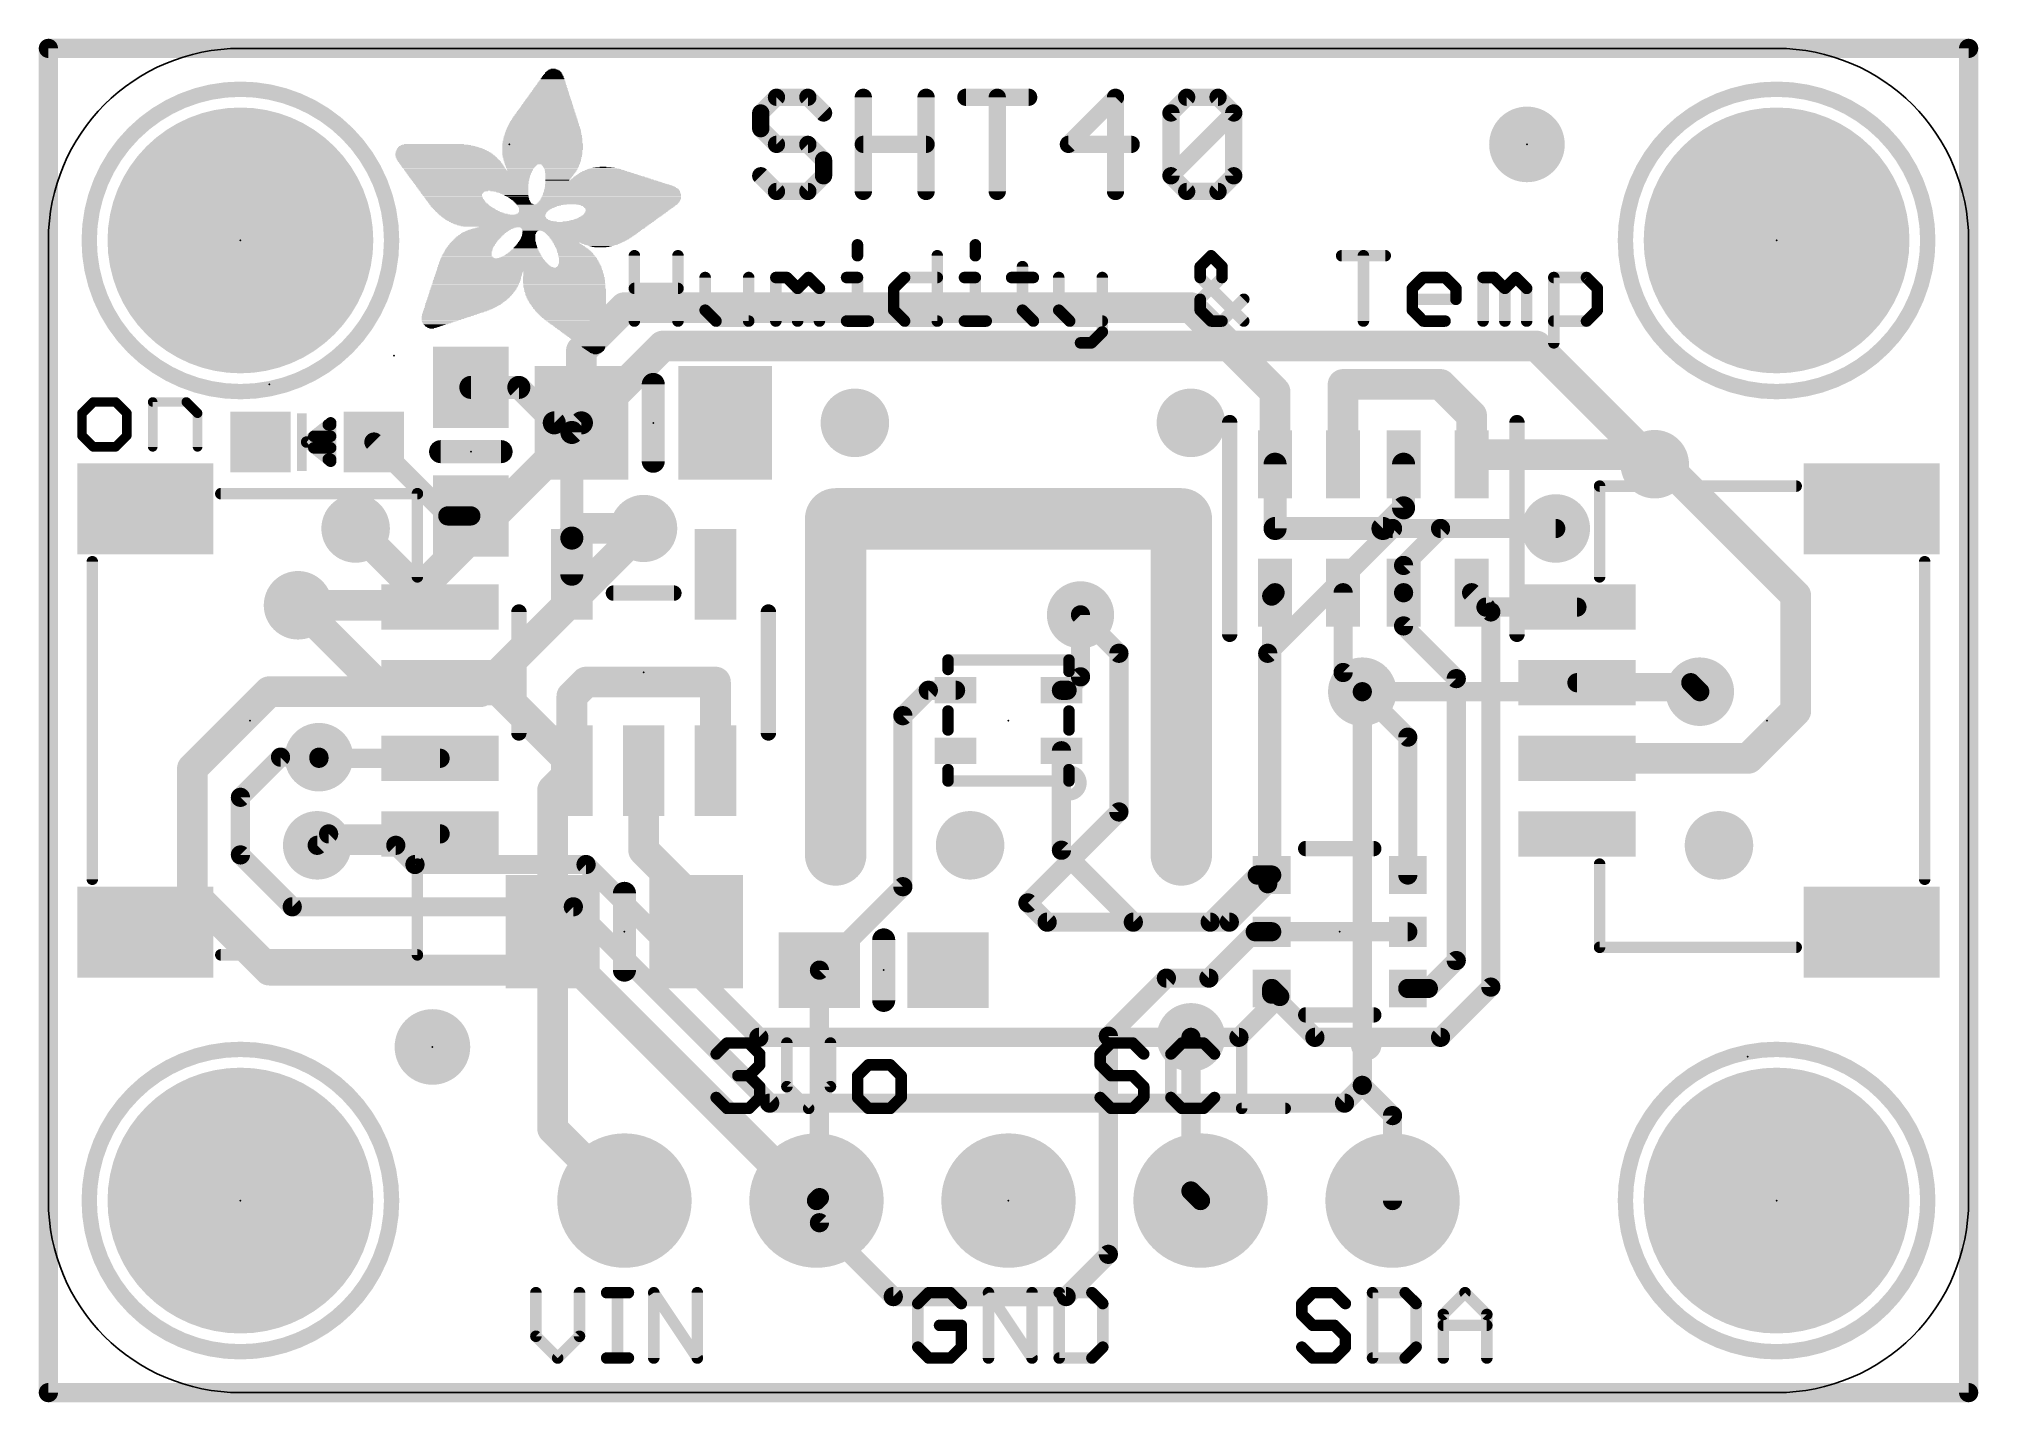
# Model space of a CAD drawing. Extents: x -0.1 to 25.5, y -0.1 to 17.9.
import ezdxf

# ---------------------------------------------------------------- set-up
doc = ezdxf.new("R2010")
doc.units = 0
for name, color, linetype in [('1', 12, 'CONTINUOUS'), ('16', 5, 'CONTINUOUS'), ('17', 110, 'CONTINUOUS'), ('18', 110, 'CONTINUOUS'), ('20', 53, 'CONTINUOUS'), ('21', 40, 'CONTINUOUS'), ('23', 40, 'CONTINUOUS'), ('24', 6, 'CONTINUOUS'), ('31', 253, 'CONTINUOUS')]:
    doc.layers.add(name, color=color, linetype=linetype)

# ---------------------------------------------------------------- blocks, each defined once
blk = doc.blocks.new('RECT')
blk.add_solid([(-0.5, -0.5), (0.5, -0.5), (-0.5, 0.5), (0.5, 0.5)])
blk = doc.blocks.new('PIE')
at = {"const_width": 0.5}
blk.add_lwpolyline([(0, -0.25, 1), (0, 0.25, 1), (0, -0.25)], format="xyb", dxfattribs=at)
blk = doc.blocks.new('ROUNDP')
at = {"const_width": 0.5}
blk.add_lwpolyline([(0, -0.25, 1), (0, 0.25, 1), (0, -0.25)], format="xyb", dxfattribs=at)
blk = doc.blocks.new('ROUNDV')
at = {"const_width": 0.5}
blk.add_lwpolyline([(0, -0.25, 1), (0, 0.25, 1), (0, -0.25)], format="xyb", dxfattribs=at)

msp = doc.modelspace()

# ---------------------------------------------------------------- linework, layer by layer
at = {"layer": '1'}
for points, const_width in [([(0, 17.78), (25.4, 17.78)], 0.254), ([(0, 0), (0, 17.78)], 0.254), ([(25.4, 17.78), (25.4, 0)], 0.254), ([(7.051, 13.782), (7.62, 14.351)], 0.4064), ([(7.62, 14.351), (15.113, 14.351)], 0.4064), ([(15.113, 14.351), (16.226, 13.238)], 0.4064), ([(7.051, 12.827), (7.051, 13.782)], 0.4064), ([(5.588, 13.296), (6.223, 13.296)], 0.3048), ([(6.692, 12.827), (6.223, 13.296)], 0.3048), ([(16.226, 13.238), (16.226, 12.28)], 0.4064), ([(17.126, 12.28), (17.126, 13.335)], 0.4064), ([(17.126, 13.335), (18.415, 13.335)], 0.4064), ([(18.826, 12.924), (18.415, 13.335)], 0.4064), ([(18.826, 12.924), (18.826, 12.28)], 0.4064), ([(6.692, 12.827), (7.051, 12.827)], 0.3048), ([(7.051, 12.827), (6.924, 12.7)], 0.3048), ([(6.924, 12.7), (6.924, 11.303)], 0.3048), ([(4.306, 12.573), (5.283, 11.596)], 0.254), ([(18.826, 12.28), (18.953, 12.407)], 0.4064), ([(21.121, 12.407), (18.953, 12.407)], 0.4064), ([(21.248, 12.28), (21.121, 12.407)], 0.4064), ([(16.226, 11.43), (16.226, 12.28)], 0.3048), ([(17.926, 12.28), (17.926, 11.703)], 0.3048), ([(21.375, 12.28), (21.248, 12.28)], 0.4064), ([(23.114, 10.541), (21.375, 12.28)], 0.4064), ([(17.926, 11.703), (17.653, 11.43)], 0.3048), ([(5.104, 10.39), (4.064, 11.43)], 0.4064), ([(5.283, 11.596), (5.588, 11.596)], 0.254), ([(7.051, 11.43), (6.924, 11.303)], 0.4064), ([(7.874, 11.43), (7.051, 11.43)], 0.4064), ([(17.653, 11.43), (16.226, 11.43)], 0.3048), ([(17.926, 10.941), (18.415, 11.43)], 0.254), ([(18.415, 11.43), (19.939, 11.43)], 0.254), ([(6.924, 11.303), (6.924, 10.8251)], 0.3048), ([(17.926, 10.58), (17.926, 10.941)], 0.254), ([(4.326, 9.39), (3.302, 10.414)], 0.4064), ([(5.181, 10.39), (5.104, 10.39)], 0.4064), ([(16.226, 10.58), (16.1815, 10.5355)], 0.254), ([(16.1815, 10.5355), (16.1815, 6.846)], 0.254), ([(17.126, 9.525), (17.126, 10.58)], 0.254), ([(17.926, 10.58), (17.926, 10.141)], 0.254), ([(19.016, 10.39), (18.826, 10.58)], 0.254), ([(18.826, 10.58), (19.08, 10.326)], 0.254), ([(23.114, 9.017), (23.114, 10.541)], 0.4064), ([(13.6525, 9.4677), (13.6525, 10.287)], 0.254), ([(17.926, 10.141), (18.6228, 9.4442)], 0.254), ([(20.219, 10.39), (19.016, 10.39)], 0.254), ([(19.08, 10.326), (19.08, 5.364)], 0.254), ([(5.181, 9.39), (4.326, 9.39)], 0.4064), ([(5.181, 9.39), (5.855, 9.39)], 0.4064), ([(5.855, 9.39), (6.924, 8.321)], 0.4064), ([(7.112, 9.398), (6.924, 9.21)], 0.4064), ([(8.824, 9.398), (7.112, 9.398)], 0.4064), ([(8.824, 8.2249), (8.824, 9.398)], 0.4064), ([(13.6525, 9.4677), (13.4748, 9.29)], 0.254), ([(17.38, 9.271), (17.126, 9.525)], 0.254), ([(18.6228, 9.4442), (18.6228, 5.715)], 0.254), ([(20.219, 9.39), (21.725, 9.39)], 0.254), ([(21.725, 9.39), (21.844, 9.271)], 0.254), ([(6.924, 9.21), (6.924, 8.321)], 0.4064), ([(11.6395, 9.29), (11.303, 8.9535)], 0.254), ([(11.6395, 9.29), (12, 9.29)], 0.254), ([(13.4, 9.29), (13.4748, 9.29)], 0.254), ([(17.9815, 8.6695), (17.38, 9.271)], 0.254), ([(11.303, 8.9535), (11.303, 6.692)], 0.254), ([(22.487, 8.39), (23.114, 9.017)], 0.4064), ([(17.9815, 6.846), (17.9815, 8.6695)], 0.254), ([(3.5786, 8.39), (3.5786, 8.4046)], 0.254), ([(5.181, 8.39), (3.5786, 8.39)], 0.254), ([(6.924, 8.321), (6.924, 8.2249)], 0.4064), ([(13.4, 7.174), (13.4, 8.49)], 0.254), ([(20.219, 8.39), (22.487, 8.39)], 0.4064), ([(6.924, 8.2249), (6.67, 7.9709)], 0.4064), ([(7.874, 8.2249), (7.874, 7.173)], 0.4064), ([(6.67, 7.9709), (6.67, 6.096)], 0.4064), ([(3.707, 7.39), (3.556, 7.239)], 0.254), ([(5.181, 7.39), (3.707, 7.39)], 0.254), ([(8.57, 6.477), (7.874, 7.173)], 0.4064), ([(14.351, 6.223), (13.4, 7.174)], 0.254), ([(15.991, 6.846), (15.368, 6.223)], 0.254), ([(15.991, 6.846), (16.1815, 6.846)], 0.254), ([(8.57, 6.096), (8.57, 6.477)], 0.4064), ([(11.303, 6.692), (10.199, 5.588)], 0.254), ([(6.67, 6.096), (6.67, 3.49)], 0.4064), ([(14.351, 6.223), (15.368, 6.223)], 0.254), ([(15.9645, 6.096), (15.3509, 5.4824)], 0.254), ([(16.1815, 6.096), (15.9645, 6.096)], 0.254), ([(16.1815, 6.096), (17.9815, 6.096)], 0.254), ([(10.199, 5.588), (10.199, 2.579)], 0.254), ([(18.6228, 5.715), (18.2538, 5.346)], 0.254), ([(14.7885, 5.4824), (14.0208, 4.7147)], 0.254), ([(15.3509, 5.4824), (14.7885, 5.4824)], 0.254), ([(16.1815, 5.346), (16.2883, 5.2393)], 0.254), ([(16.1815, 5.346), (16.1815, 5.2705)], 0.254), ([(16.753, 4.699), (16.1815, 5.2705)], 0.254), ([(17.9815, 5.346), (18.2538, 5.346)], 0.254), ([(19.08, 5.364), (18.415, 4.699)], 0.254), ([(16.2883, 5.2393), (15.748, 4.699)], 0.254), ([(14.0208, 4.7147), (14.0208, 1.8288)], 0.254), ([(15.113, 4.699), (15.748, 4.699)], 0.254), ([(15.113, 4.699), (15.113, 2.667)], 0.254), ([(18.415, 4.699), (16.753, 4.699)], 0.254), ([(6.67, 3.49), (7.62, 2.54)], 0.4064), ([(10.199, 2.579), (10.16, 2.54)], 0.254), ([(10.199, 2.247), (10.199, 2.579)], 0.254), ([(15.113, 2.667), (15.24, 2.54)], 0.254), ([(11.176, 1.27), (10.199, 2.247)], 0.254), ([(14.0208, 1.8288), (13.462, 1.27)], 0.254), ([(13.462, 1.27), (11.176, 1.27)], 0.254), ([(25.4, 0), (0, 0)], 0.254)]:
    msp.add_lwpolyline(points, dxfattribs=dict(at, const_width=const_width))
for points, const_width in [([(0, 17.8435, 1), (0, 17.7165)], 0.127), ([(0.0635, 17.78, 1), (-0.0635, 17.78)], 0.127), ([(25.4635, 17.78, 1), (25.3365, 17.78)], 0.127), ([(25.4, 17.7165, 1), (25.4, 17.8435)], 0.127), ([(7.62, 14.4526, 1), (7.62, 14.2494)], 0.2032), ([(7.6918, 14.2792, 1), (7.5482, 14.4228)], 0.2032), ([(15.1848, 14.4228, 1), (15.0412, 14.2792)], 0.2032), ([(15.113, 14.2494, 1), (15.113, 14.4526)], 0.2032), ([(7.1526, 13.782, 1), (6.9494, 13.782)], 0.2032), ([(6.9792, 13.8538, 1), (7.1228, 13.7102)], 0.2032), ([(5.588, 13.3722, 1), (5.588, 13.2198)], 0.1524), ([(6.2769, 13.3499, 1), (6.1691, 13.2421)], 0.1524), ([(6.223, 13.2198, 1), (6.223, 13.3722)], 0.1524), ([(16.3276, 13.238, 1), (16.1244, 13.238)], 0.2032), ([(16.1542, 13.1662, 1), (16.2978, 13.3098)], 0.2032), ([(17.2276, 13.335, 1), (17.0244, 13.335)], 0.2032), ([(17.126, 13.4366, 1), (17.126, 13.2334)], 0.2032), ([(18.4868, 13.4068, 1), (18.3432, 13.2632)], 0.2032), ([(18.415, 13.2334, 1), (18.415, 13.4366)], 0.2032), ([(18.9276, 12.924, 1), (18.7244, 12.924)], 0.2032), ([(18.7542, 12.8522, 1), (18.8978, 12.9958)], 0.2032), ([(6.692, 12.9032, 1), (6.692, 12.7508)], 0.1524), ([(6.6381, 12.7731, 1), (6.7459, 12.8809)], 0.1524), ([(7.0002, 12.7, 1), (6.8478, 12.7)], 0.1524), ([(6.8701, 12.7539, 1), (6.9779, 12.6461)], 0.1524), ([(6.9494, 12.827, 1), (7.1526, 12.827)], 0.2032), ([(7.1049, 12.7731, 1), (6.9971, 12.8809)], 0.1524), ([(7.051, 12.7508, 1), (7.051, 12.9032)], 0.1524), ([(4.3509, 12.6179, 1), (4.2611, 12.5281)], 0.127), ([(18.953, 12.5086, 1), (18.953, 12.3054)], 0.2032), ([(19.0248, 12.3352, 1), (18.8812, 12.4788)], 0.2032), ([(21.1928, 12.4788, 1), (21.0492, 12.3352)], 0.2032), ([(21.121, 12.3054, 1), (21.121, 12.5086)], 0.2032), ([(16.1244, 12.28, 1), (16.3276, 12.28)], 0.2032), ([(16.3022, 12.28, 1), (16.1498, 12.28)], 0.1524), ([(17.0244, 12.28, 1), (17.2276, 12.28)], 0.2032), ([(18.0022, 12.28, 1), (17.8498, 12.28)], 0.1524), ([(18.7244, 12.28, 1), (18.9276, 12.28)], 0.2032), ([(18.7542, 12.3518, 1), (18.8978, 12.2082)], 0.2032), ([(21.248, 12.3816, 1), (21.248, 12.1784)], 0.2032), ([(21.1762, 12.2082, 1), (21.3198, 12.3518)], 0.2032), ([(21.4468, 12.3518, 1), (21.3032, 12.2082)], 0.2032), ([(21.375, 12.1784, 1), (21.375, 12.3816)], 0.2032), ([(17.9799, 11.6491, 1), (17.8721, 11.7569)], 0.1524), ([(4.1358, 11.5018, 1), (3.9922, 11.3582)], 0.2032), ([(5.283, 11.6595, 1), (5.283, 11.5325)], 0.127), ([(5.2381, 11.5511, 1), (5.3279, 11.6409)], 0.127), ([(5.588, 11.5325, 1), (5.588, 11.6595)], 0.127), ([(7.051, 11.5316, 1), (7.051, 11.3284)], 0.2032), ([(7.1228, 11.3582, 1), (6.9792, 11.5018)], 0.2032), ([(7.874, 11.3284, 1), (7.874, 11.5316)], 0.2032), ([(16.226, 11.5062, 1), (16.226, 11.3538)], 0.1524), ([(17.5991, 11.4839, 1), (17.7069, 11.3761)], 0.1524), ([(17.653, 11.3538, 1), (17.653, 11.5062)], 0.1524), ([(17.8498, 11.703, 1), (18.0022, 11.703)], 0.1524), ([(18.415, 11.4935, 1), (18.415, 11.3665)], 0.127), ([(18.4599, 11.3851, 1), (18.3701, 11.4749)], 0.127), ([(19.939, 11.3665, 1), (19.939, 11.4935)], 0.127), ([(6.8522, 11.3748, 1), (6.9958, 11.2312)], 0.2032), ([(7.0002, 11.303, 1), (6.8478, 11.303)], 0.1524), ([(6.8478, 11.303, 1), (7.0002, 11.303)], 0.1524), ([(16.1498, 11.43, 1), (16.3022, 11.43)], 0.1524), ([(17.9895, 10.941, 1), (17.8625, 10.941)], 0.127), ([(17.8811, 10.9859, 1), (17.9709, 10.8961)], 0.127), ([(6.8478, 10.8251, 1), (7.0002, 10.8251)], 0.1524), ([(3.3738, 10.4858, 1), (3.2302, 10.3422)], 0.2032), ([(5.104, 10.4916, 1), (5.104, 10.2884)], 0.2032), ([(5.0322, 10.3182, 1), (5.1758, 10.4618)], 0.2032), ([(5.181, 10.2884, 1), (5.181, 10.4916)], 0.2032), ([(16.245, 10.5355, 1), (16.118, 10.5355)], 0.127), ([(16.1366, 10.5804, 1), (16.2264, 10.4906)], 0.127), ([(16.2709, 10.5351, 1), (16.1811, 10.6249)], 0.127), ([(17.1895, 10.58, 1), (17.0625, 10.58)], 0.127), ([(17.9895, 10.58, 1), (17.8625, 10.58)], 0.127), ([(17.8625, 10.58, 1), (17.9895, 10.58)], 0.127), ([(18.8709, 10.6249, 1), (18.7811, 10.5351)], 0.127), ([(18.8709, 10.6249, 1), (18.7811, 10.5351)], 0.127), ([(23.2156, 10.541, 1), (23.0124, 10.541)], 0.2032), ([(23.0422, 10.4692, 1), (23.1858, 10.6128)], 0.2032), ([(13.716, 10.287, 1), (13.589, 10.287)], 0.127), ([(17.9709, 10.1859, 1), (17.8811, 10.0961)], 0.127), ([(19.016, 10.4535, 1), (19.016, 10.3265)], 0.127), ([(18.9711, 10.3451, 1), (19.0609, 10.4349)], 0.127), ([(19.1435, 10.326, 1), (19.0165, 10.326)], 0.127), ([(19.0351, 10.2811, 1), (19.1249, 10.3709)], 0.127), ([(20.219, 10.3265, 1), (20.219, 10.4535)], 0.127), ([(17.8625, 10.141, 1), (17.9895, 10.141)], 0.127), ([(4.326, 9.4916, 1), (4.326, 9.2884)], 0.2032), ([(4.2542, 9.3182, 1), (4.3978, 9.4618)], 0.2032), ([(5.181, 9.4916, 1), (5.181, 9.2884)], 0.2032), ([(5.181, 9.2884, 1), (5.181, 9.4916)], 0.2032), ([(5.9268, 9.4618, 1), (5.7832, 9.3182)], 0.2032), ([(5.855, 9.2884, 1), (5.855, 9.4916)], 0.2032), ([(7.112, 9.4996, 1), (7.112, 9.2964)], 0.2032), ([(7.1838, 9.3262, 1), (7.0402, 9.4698)], 0.2032), ([(8.9256, 9.398, 1), (8.7224, 9.398)], 0.2032), ([(8.824, 9.2964, 1), (8.824, 9.4996)], 0.2032), ([(13.589, 9.4677, 1), (13.716, 9.4677)], 0.127), ([(13.6974, 9.4227, 1), (13.6076, 9.5126)], 0.127), ([(17.1709, 9.5699, 1), (17.0811, 9.4801)], 0.127), ([(17.0625, 9.525, 1), (17.1895, 9.525)], 0.127), ([(18.6863, 9.4442, 1), (18.5593, 9.4442)], 0.127), ([(18.5779, 9.3993, 1), (18.6677, 9.4891)], 0.127), ([(20.219, 9.4535, 1), (20.219, 9.3265)], 0.127), ([(21.7699, 9.4349, 1), (21.6801, 9.3451)], 0.127), ([(21.725, 9.3265, 1), (21.725, 9.4535)], 0.127), ([(7.0256, 9.21, 1), (6.8224, 9.21)], 0.2032), ([(6.8522, 9.2818, 1), (6.9958, 9.1382)], 0.2032), ([(11.6395, 9.3535, 1), (11.6395, 9.2265)], 0.127), ([(11.6844, 9.2451, 1), (11.5946, 9.3349)], 0.127), ([(12, 9.2265, 1), (12, 9.3535)], 0.127), ([(13.4, 9.3535, 1), (13.4, 9.2265)], 0.127), ([(13.4299, 9.3349, 1), (13.5198, 9.2451)], 0.127), ([(13.4748, 9.2265, 1), (13.4748, 9.3535)], 0.127), ([(17.4249, 9.3159, 1), (17.3351, 9.2261)], 0.127), ([(17.3351, 9.2261, 1), (17.4249, 9.3159)], 0.127), ([(21.7991, 9.2261, 1), (21.8889, 9.3159)], 0.127), ([(11.3665, 8.9535, 1), (11.2395, 8.9535)], 0.127), ([(11.2581, 8.9984, 1), (11.3479, 8.9086)], 0.127), ([(23.0124, 9.017, 1), (23.2156, 9.017)], 0.2032), ([(23.1858, 8.9452, 1), (23.0422, 9.0888)], 0.2032), ([(18.045, 8.6695, 1), (17.918, 8.6695)], 0.127), ([(17.9366, 8.6246, 1), (18.0264, 8.7144)], 0.127), ([(3.6421, 8.4046, 1), (3.5151, 8.4046)], 0.127), ([(3.5786, 8.4535, 1), (3.5786, 8.3265)], 0.127), ([(5.181, 8.3265, 1), (5.181, 8.4535)], 0.127), ([(7.0256, 8.321, 1), (6.8224, 8.321)], 0.2032), ([(6.8522, 8.2492, 1), (6.9958, 8.3928)], 0.2032), ([(13.4635, 8.49, 1), (13.3365, 8.49)], 0.127), ([(20.219, 8.4916, 1), (20.219, 8.2884)], 0.2032), ([(22.4152, 8.4618, 1), (22.5588, 8.3182)], 0.2032), ([(22.487, 8.2884, 1), (22.487, 8.4916)], 0.2032), ([(3.5151, 8.39, 1), (3.6421, 8.39)], 0.127), ([(6.8224, 8.321, 1), (7.0256, 8.321)], 0.2032), ([(6.8224, 8.2249, 1), (7.0256, 8.2249)], 0.2032), ([(6.9958, 8.1531, 1), (6.8522, 8.2967)], 0.2032), ([(7.9756, 8.2249, 1), (7.7724, 8.2249)], 0.2032), ([(8.7224, 8.2249, 1), (8.9256, 8.2249)], 0.2032), ([(6.7716, 7.9709, 1), (6.5684, 7.9709)], 0.2032), ([(6.5982, 8.0427, 1), (6.7418, 7.8991)], 0.2032), ([(3.707, 7.4535, 1), (3.707, 7.3265)], 0.127), ([(3.7519, 7.3451, 1), (3.6621, 7.4349)], 0.127), ([(5.181, 7.3265, 1), (5.181, 7.4535)], 0.127), ([(3.5111, 7.2839, 1), (3.6009, 7.1941)], 0.127), ([(7.7724, 7.173, 1), (7.9756, 7.173)], 0.2032), ([(7.9458, 7.2448, 1), (7.8022, 7.1012)], 0.2032), ([(13.4449, 7.2189, 1), (13.3551, 7.1291)], 0.127), ([(13.3365, 7.174, 1), (13.4635, 7.174)], 0.127), ([(15.991, 6.9095, 1), (15.991, 6.7825)], 0.127), ([(16.0359, 6.8011, 1), (15.9461, 6.8909)], 0.127), ([(16.1815, 6.7825, 1), (16.1815, 6.9095)], 0.127), ([(8.6716, 6.477, 1), (8.4684, 6.477)], 0.2032), ([(11.2395, 6.692, 1), (11.3665, 6.692)], 0.127), ([(11.3479, 6.6471, 1), (11.2581, 6.7369)], 0.127), ([(16.118, 6.846, 1), (16.245, 6.846)], 0.127), ([(17.918, 6.846, 1), (18.045, 6.846)], 0.127), ([(8.4982, 6.4052, 1), (8.6418, 6.5488)], 0.2032), ([(6.7716, 6.096, 1), (6.5684, 6.096)], 0.2032), ([(6.5684, 6.096, 1), (6.7716, 6.096)], 0.2032), ([(8.4684, 6.096, 1), (8.6716, 6.096)], 0.2032), ([(14.351, 6.2865, 1), (14.351, 6.1595)], 0.127), ([(14.3061, 6.1781, 1), (14.3959, 6.2679)], 0.127), ([(15.3231, 6.2679, 1), (15.4129, 6.1781)], 0.127), ([(15.368, 6.1595, 1), (15.368, 6.2865)], 0.127), ([(15.9645, 6.1595, 1), (15.9645, 6.0325)], 0.127), ([(16.0094, 6.0511, 1), (15.9196, 6.1409)], 0.127), ([(16.1815, 6.1595, 1), (16.1815, 6.0325)], 0.127), ([(16.1815, 6.0325, 1), (16.1815, 6.1595)], 0.127), ([(17.9815, 6.0325, 1), (17.9815, 6.1595)], 0.127), ([(10.2625, 5.588, 1), (10.1355, 5.588)], 0.127), ([(10.1541, 5.6329, 1), (10.2439, 5.5431)], 0.127), ([(18.5593, 5.715, 1), (18.6863, 5.715)], 0.127), ([(18.6677, 5.6701, 1), (18.5779, 5.7599)], 0.127), ([(14.7885, 5.5459, 1), (14.7885, 5.4189)], 0.127), ([(14.8334, 5.4375, 1), (14.7436, 5.5273)], 0.127), ([(15.306, 5.5273, 1), (15.3958, 5.4375)], 0.127), ([(15.3509, 5.4189, 1), (15.3509, 5.5459)], 0.127), ([(16.2264, 5.3909, 1), (16.1366, 5.3011)], 0.127), ([(16.245, 5.346, 1), (16.118, 5.346)], 0.127), ([(16.2264, 5.3154, 1), (16.1366, 5.2256)], 0.127), ([(17.9815, 5.4095, 1), (17.9815, 5.2825)], 0.127), ([(18.2089, 5.3909, 1), (18.2987, 5.3011)], 0.127), ([(18.2538, 5.2825, 1), (18.2538, 5.4095)], 0.127), ([(19.0165, 5.364, 1), (19.1435, 5.364)], 0.127), ([(19.1249, 5.3191, 1), (19.0351, 5.4089)], 0.127), ([(16.118, 5.2705, 1), (16.245, 5.2705)], 0.127), ([(16.3332, 5.1943, 1), (16.2433, 5.2842)], 0.127), ([(16.2433, 5.1943, 1), (16.3332, 5.2842)], 0.127), ([(14.0843, 4.7147, 1), (13.9573, 4.7147)], 0.127), ([(13.9759, 4.7596, 1), (14.0657, 4.6698)], 0.127), ([(15.113, 4.7625, 1), (15.113, 4.6355)], 0.127), ([(15.1765, 4.699, 1), (15.0495, 4.699)], 0.127), ([(15.7031, 4.7439, 1), (15.7929, 4.6541)], 0.127), ([(15.748, 4.6355, 1), (15.748, 4.7625)], 0.127), ([(16.753, 4.7625, 1), (16.753, 4.6355)], 0.127), ([(16.7081, 4.6541, 1), (16.7979, 4.7439)], 0.127), ([(18.3701, 4.7439, 1), (18.4599, 4.6541)], 0.127), ([(18.415, 4.6355, 1), (18.415, 4.7625)], 0.127), ([(6.5684, 3.49, 1), (6.7716, 3.49)], 0.2032), ([(6.7418, 3.5618, 1), (6.5982, 3.4182)], 0.2032), ([(7.5482, 2.4682, 1), (7.6918, 2.6118)], 0.2032), ([(10.1151, 2.5849, 1), (10.2049, 2.4951)], 0.127), ([(10.2625, 2.579, 1), (10.1355, 2.579)], 0.127), ([(10.1355, 2.579, 1), (10.2625, 2.579)], 0.127), ([(10.2439, 2.5341, 1), (10.1541, 2.6239)], 0.127), ([(15.1579, 2.7119, 1), (15.0681, 2.6221)], 0.127), ([(15.0495, 2.667, 1), (15.1765, 2.667)], 0.127), ([(15.1951, 2.4951, 1), (15.2849, 2.5849)], 0.127), ([(10.2439, 2.2919, 1), (10.1541, 2.2021)], 0.127), ([(10.1355, 2.247, 1), (10.2625, 2.247)], 0.127), ([(13.9573, 1.8288, 1), (14.0843, 1.8288)], 0.127), ([(14.0657, 1.7839, 1), (13.9759, 1.8737)], 0.127), ([(11.176, 1.3335, 1), (11.176, 1.2065)], 0.127), ([(11.1311, 1.2251, 1), (11.2209, 1.3149)], 0.127), ([(13.4171, 1.3149, 1), (13.5069, 1.2251)], 0.127), ([(13.462, 1.2065, 1), (13.462, 1.3335)], 0.127), ([(0, 0.0635, 1), (0, -0.0635)], 0.127), ([(-0.0635, 0, 1), (0.0635, 0)], 0.127), ([(25.3365, 0, 1), (25.4635, 0)], 0.127), ([(25.4, -0.0635, 1), (25.4, 0.0635)], 0.127)]:
    msp.add_lwpolyline(points, format="xyb", dxfattribs=dict(at, const_width=const_width))
at = {"layer": '16'}
for points, const_width in [([(0, 17.78), (25.4, 17.78)], 0.254), ([(0, 0), (0, 17.78)], 0.254), ([(25.4, 17.78), (25.4, 0)], 0.254), ([(8.128, 13.843), (4.699, 10.414)], 0.4064), ([(19.685, 13.843), (8.128, 13.843)], 0.4064), ([(21.248, 12.28), (19.685, 13.843)], 0.4064), ([(5.715, 9.271), (7.874, 11.43)], 0.4064), ([(16.129, 9.779), (17.78, 11.43)], 0.254), ([(17.78, 11.43), (19.939, 11.43)], 0.254), ([(3.302, 10.414), (4.699, 10.414)], 0.4064), ([(13.6525, 10.287), (14.1605, 9.779)], 0.254), ([(14.1605, 9.779), (14.1605, 7.6803)], 0.254), ([(16.129, 6.731), (16.129, 9.779)], 0.254), ([(1.905, 8.255), (2.921, 9.271)], 0.4064), ([(2.921, 9.271), (5.715, 9.271)], 0.4064), ([(21.844, 9.271), (17.38, 9.271)], 0.254), ([(17.38, 4.064), (17.38, 9.271)], 0.254), ([(3.0706, 8.4046), (2.54, 7.874)], 0.254), ([(3.5786, 8.4046), (3.0706, 8.4046)], 0.254), ([(1.905, 6.604), (1.905, 8.255)], 0.4064), ([(2.54, 7.874), (2.54, 7.112)], 0.254), ([(12.9572, 6.477), (14.1605, 7.6803)], 0.254), ([(2.54, 7.112), (3.2258, 6.4262)], 0.254), ([(3.556, 7.239), (4.5952, 7.239)], 0.254), ([(4.5952, 7.239), (4.8492, 6.985)], 0.254), ([(7.112, 6.985), (4.8492, 6.985)], 0.254), ([(9.398, 4.699), (7.112, 6.985)], 0.254), ([(1.905, 6.604), (2.921, 5.588)], 0.4064), ([(15.621, 6.223), (16.129, 6.731)], 0.254), ([(3.2258, 6.4262), (6.9439, 6.4262)], 0.254), ([(6.9439, 6.4262), (9.5411, 3.829)], 0.254), ([(13.2112, 6.223), (12.9572, 6.477)], 0.254), ([(15.621, 6.223), (13.2112, 6.223)], 0.254), ([(2.921, 5.588), (7.0278, 5.588)], 0.4064), ([(7.0278, 5.588), (10.0758, 2.54)], 0.4064), ([(15.113, 4.699), (9.398, 4.699)], 0.254), ([(17.145, 3.829), (17.38, 4.064)], 0.254), ([(17.38, 4.064), (17.78, 3.664)], 0.254), ([(9.5411, 3.829), (17.145, 3.829)], 0.254), ([(17.78, 3.664), (17.78, 2.54)], 0.254), ([(10.0758, 2.54), (10.16, 2.54)], 0.4064), ([(25.4, 0), (0, 0)], 0.254)]:
    msp.add_lwpolyline(points, dxfattribs=dict(at, const_width=const_width))
for points, const_width in [([(0, 17.8435, 1), (0, 17.7165)], 0.127), ([(0.0635, 17.78, 1), (-0.0635, 17.78)], 0.127), ([(25.4635, 17.78, 1), (25.3365, 17.78)], 0.127), ([(25.4, 17.7165, 1), (25.4, 17.8435)], 0.127), ([(8.128, 13.9446, 1), (8.128, 13.7414)], 0.2032), ([(8.1998, 13.7712, 1), (8.0562, 13.9148)], 0.2032), ([(19.7568, 13.9148, 1), (19.6132, 13.7712)], 0.2032), ([(19.685, 13.7414, 1), (19.685, 13.9446)], 0.2032), ([(21.1762, 12.2082, 1), (21.3198, 12.3518)], 0.2032), ([(7.9458, 11.3582, 1), (7.8022, 11.5018)], 0.2032), ([(17.78, 11.4935, 1), (17.78, 11.3665)], 0.127), ([(17.8249, 11.3851, 1), (17.7351, 11.4749)], 0.127), ([(19.939, 11.3665, 1), (19.939, 11.4935)], 0.127), ([(3.302, 10.5156, 1), (3.302, 10.3124)], 0.2032), ([(4.6272, 10.4858, 1), (4.7708, 10.3422)], 0.2032), ([(4.699, 10.3124, 1), (4.699, 10.5156)], 0.2032), ([(13.6974, 10.3319, 1), (13.6076, 10.2421)], 0.127), ([(14.224, 9.779, 1), (14.097, 9.779)], 0.127), ([(14.1156, 9.7341, 1), (14.2054, 9.8239)], 0.127), ([(16.1925, 9.779, 1), (16.0655, 9.779)], 0.127), ([(16.0841, 9.8239, 1), (16.1739, 9.7341)], 0.127), ([(2.921, 9.3726, 1), (2.921, 9.1694)], 0.2032), ([(2.9928, 9.1992, 1), (2.8492, 9.3428)], 0.2032), ([(5.6432, 9.3428, 1), (5.7868, 9.1992)], 0.2032), ([(5.715, 9.1694, 1), (5.715, 9.3726)], 0.2032), ([(17.38, 9.3345, 1), (17.38, 9.2075)], 0.127), ([(17.4435, 9.271, 1), (17.3165, 9.271)], 0.127), ([(21.844, 9.2075, 1), (21.844, 9.3345)], 0.127), ([(3.0706, 8.4681, 1), (3.0706, 8.3411)], 0.127), ([(3.1155, 8.3597, 1), (3.0257, 8.4495)], 0.127), ([(3.5786, 8.3411, 1), (3.5786, 8.4681)], 0.127), ([(2.0066, 8.255, 1), (1.8034, 8.255)], 0.2032), ([(1.8332, 8.3268, 1), (1.9768, 8.1832)], 0.2032), ([(2.6035, 7.874, 1), (2.4765, 7.874)], 0.127), ([(2.4951, 7.9189, 1), (2.5849, 7.8291)], 0.127), ([(14.097, 7.6803, 1), (14.224, 7.6803)], 0.127), ([(14.2054, 7.6354, 1), (14.1156, 7.7252)], 0.127), ([(2.5849, 7.1569, 1), (2.4951, 7.0671)], 0.127), ([(3.556, 7.3025, 1), (3.556, 7.1755)], 0.127), ([(4.6401, 7.2839, 1), (4.5503, 7.1941)], 0.127), ([(4.5952, 7.1755, 1), (4.5952, 7.3025)], 0.127), ([(2.4765, 7.112, 1), (2.6035, 7.112)], 0.127), ([(4.8492, 7.0485, 1), (4.8492, 6.9215)], 0.127), ([(4.8043, 6.9401, 1), (4.8941, 7.0299)], 0.127), ([(7.1569, 7.0299, 1), (7.0671, 6.9401)], 0.127), ([(7.112, 6.9215, 1), (7.112, 7.0485)], 0.127), ([(1.8034, 6.604, 1), (2.0066, 6.604)], 0.2032), ([(1.9768, 6.6758, 1), (1.8332, 6.5322)], 0.2032), ([(16.0655, 6.731, 1), (16.1925, 6.731)], 0.127), ([(16.1739, 6.6861, 1), (16.0841, 6.7759)], 0.127), ([(3.2258, 6.4897, 1), (3.2258, 6.3627)], 0.127), ([(3.1809, 6.3813, 1), (3.2707, 6.4711)], 0.127), ([(6.9888, 6.4711, 1), (6.899, 6.3813)], 0.127), ([(6.9439, 6.3627, 1), (6.9439, 6.4897)], 0.127), ([(13.0021, 6.5219, 1), (12.9123, 6.4321)], 0.127), ([(12.9123, 6.5219, 1), (13.0021, 6.4321)], 0.127), ([(13.2112, 6.2865, 1), (13.2112, 6.1595)], 0.127), ([(13.1663, 6.1781, 1), (13.2561, 6.2679)], 0.127), ([(15.5761, 6.2679, 1), (15.6659, 6.1781)], 0.127), ([(15.621, 6.1595, 1), (15.621, 6.2865)], 0.127), ([(2.921, 5.6896, 1), (2.921, 5.4864)], 0.2032), ([(2.8492, 5.5162, 1), (2.9928, 5.6598)], 0.2032), ([(7.0996, 5.6598, 1), (6.9559, 5.5162)], 0.2032), ([(7.0278, 5.4864, 1), (7.0278, 5.6896)], 0.2032), ([(9.398, 4.7625, 1), (9.398, 4.6355)], 0.127), ([(9.3531, 4.6541, 1), (9.4429, 4.7439)], 0.127), ([(15.113, 4.6355, 1), (15.113, 4.7625)], 0.127), ([(17.4249, 4.1089, 1), (17.3351, 4.0191)], 0.127), ([(17.3165, 4.064, 1), (17.4435, 4.064)], 0.127), ([(17.4249, 4.0191, 1), (17.3351, 4.1089)], 0.127), ([(9.5411, 3.8925, 1), (9.5411, 3.7655)], 0.127), ([(9.4962, 3.7841, 1), (9.586, 3.8739)], 0.127), ([(17.1001, 3.8739, 1), (17.1899, 3.7841)], 0.127), ([(17.145, 3.7655, 1), (17.145, 3.8925)], 0.127), ([(17.8435, 3.664, 1), (17.7165, 3.664)], 0.127), ([(17.7351, 3.6191, 1), (17.8249, 3.7089)], 0.127), ([(10.0758, 2.6416, 1), (10.0758, 2.4384)], 0.2032), ([(10.0039, 2.4682, 1), (10.1476, 2.6118)], 0.2032), ([(10.16, 2.4384, 1), (10.16, 2.6416)], 0.2032), ([(17.7165, 2.54, 1), (17.8435, 2.54)], 0.127), ([(0, 0.0635, 1), (0, -0.0635)], 0.127), ([(-0.0635, 0, 1), (0.0635, 0)], 0.127), ([(25.3365, 0, 1), (25.4635, 0)], 0.127), ([(25.4, -0.0635, 1), (25.4, 0.0635)], 0.127)]:
    msp.add_lwpolyline(points, format="xyb", dxfattribs=dict(at, const_width=const_width))
at = {"layer": '20'}
for p, q in [((22.86, 17.78), (2.54, 17.78)), ((0, 15.24), (0, 2.54)), ((25.4, 2.54), (25.4, 15.24)), ((2.54, 0), (22.86, 0))]:
    msp.add_line(p, q, dxfattribs=at)
at = {"layer": '20', "const_width": 0.8128}
for points in [[(10.414, 7.112), (10.414, 11.557)], [(10.414, 11.557), (14.986, 11.557)], [(14.986, 11.557), (14.986, 7.112)]]:
    msp.add_lwpolyline(points, dxfattribs=at)
at = {"layer": '20', "const_width": 0.4064}
for points in [[(10.6172, 11.557, 1), (10.2108, 11.557)], [(10.414, 11.7602, 1), (10.414, 11.3538)], [(15.1892, 11.557, 1), (14.7828, 11.557)], [(14.986, 11.3538, 1), (14.986, 11.7602)], [(10.2108, 7.112, 1), (10.6172, 7.112)], [(14.7828, 7.112, 1), (15.1892, 7.112)]]:
    msp.add_lwpolyline(points, format="xyb", dxfattribs=at)
at = {"layer": '20'}
for centre, start, end in [((2.54, 15.24), 90, 180), ((22.86, 15.24), 0, 90), ((2.54, 2.54), 180, 270), ((22.86, 2.54), 270, 0)]:
    msp.add_arc(centre, 2.54, start, end, dxfattribs=at)
at = {"layer": '21'}
for points, const_width in [([(2.54, 13.24, 1), (2.54, 17.24, 1), (2.54, 13.24)], 0.2032), ([(9.6307, 17.1905, 1), (9.6307, 17.0762)], 0.1143), ([(9.6711, 17.093, 1), (9.5902, 17.1738)], 0.1143), ([(10.0863, 17.1738, 1), (10.0055, 17.093)], 0.1143), ([(10.0459, 17.0762, 1), (10.0459, 17.1905)], 0.1143), ([(10.8367, 17.1334, 1), (10.7224, 17.1334)], 0.1143), ([(11.6671, 17.1334, 1), (11.5528, 17.1334)], 0.1143), ([(12.1361, 17.1905, 1), (12.1361, 17.0762)], 0.1143), ([(12.6084, 17.1334, 1), (12.4941, 17.1334)], 0.1143), ([(12.9665, 17.0762, 1), (12.9665, 17.1905)], 0.1143), ([(14.1725, 17.1334, 1), (14.0582, 17.1334)], 0.1143), ([(14.1558, 17.093, 1), (14.075, 17.1738)], 0.1143), ([(15.0567, 17.1905, 1), (15.0567, 17.0762)], 0.1143), ([(15.0971, 17.093, 1), (15.0163, 17.1738)], 0.1143), ([(15.5123, 17.1738, 1), (15.4315, 17.093)], 0.1143), ([(15.4719, 17.0762, 1), (15.4719, 17.1905)], 0.1143), ([(22.86, 13.24, 1), (22.86, 17.24, 1), (22.86, 13.24)], 0.2032), ([(9.4802, 16.9258, 1), (9.3659, 16.9258)], 0.1143), ([(9.3826, 16.9662, 1), (9.4635, 16.8853)], 0.1143), ([(10.2131, 16.8853, 1), (10.2939, 16.9662)], 0.1143), ([(14.8086, 16.9662, 1), (14.8895, 16.8853)], 0.1143), ([(14.9062, 16.9258, 1), (14.7919, 16.9258)], 0.1143), ([(15.7366, 16.9258, 1), (15.6223, 16.9258)], 0.1143), ([(15.7199, 16.8853, 1), (15.6391, 16.9662)], 0.1143), ([(15.6391, 16.8853, 1), (15.7199, 16.9662)], 0.1143), ([(9.4635, 16.7586, 1), (9.3826, 16.6777)], 0.1143), ([(9.3659, 16.7181, 1), (9.4802, 16.7181)], 0.1143), ([(9.6307, 16.5677, 1), (9.6307, 16.4534)], 0.1143), ([(9.5902, 16.4701, 1), (9.6711, 16.5509)], 0.1143), ([(10.0863, 16.5509, 1), (10.0055, 16.4701)], 0.1143), ([(10.0459, 16.4534, 1), (10.0459, 16.5677)], 0.1143), ([(10.7795, 16.5677, 1), (10.7795, 16.4534)], 0.1143), ([(11.61, 16.4534, 1), (11.61, 16.5677)], 0.1143), ([(13.4521, 16.5509, 1), (13.533, 16.4701)], 0.1143), ([(13.4926, 16.5677, 1), (13.4926, 16.4534)], 0.1143), ([(14.323, 16.4534, 1), (14.323, 16.5677)], 0.1143), ([(9.4635, 16.1357, 1), (9.3826, 16.0549)], 0.1143), ([(10.3106, 16.3029, 1), (10.1963, 16.3029)], 0.1143), ([(10.2939, 16.0549, 1), (10.2131, 16.1357)], 0.1143), ([(10.2131, 16.2625, 1), (10.2939, 16.3433)], 0.1143), ([(14.8895, 16.1357, 1), (14.8086, 16.0549)], 0.1143), ([(14.8086, 16.1357, 1), (14.8895, 16.0549)], 0.1143), ([(15.7199, 16.0549, 1), (15.6391, 16.1357)], 0.1143), ([(9.6307, 15.9449, 1), (9.6307, 15.8306)], 0.1143), ([(9.5902, 15.8473, 1), (9.6711, 15.9281)], 0.1143), ([(10.0055, 15.9281, 1), (10.0863, 15.8473)], 0.1143), ([(10.0459, 15.8306, 1), (10.0459, 15.9449)], 0.1143), ([(10.1963, 16.0953, 1), (10.3106, 16.0953)], 0.1143), ([(10.7224, 15.8877, 1), (10.8367, 15.8877)], 0.1143), ([(11.5528, 15.8877, 1), (11.6671, 15.8877)], 0.1143), ([(12.4941, 15.8877, 1), (12.6084, 15.8877)], 0.1143), ([(14.0582, 15.8877, 1), (14.1725, 15.8877)], 0.1143), ([(14.7919, 16.0953, 1), (14.9062, 16.0953)], 0.1143), ([(15.0567, 15.9449, 1), (15.0567, 15.8306)], 0.1143), ([(15.0163, 15.8473, 1), (15.0971, 15.9281)], 0.1143), ([(15.4315, 15.9281, 1), (15.5123, 15.8473)], 0.1143), ([(15.4719, 15.8306, 1), (15.4719, 15.9449)], 0.1143), ([(15.6223, 16.0953, 1), (15.7366, 16.0953)], 0.1143), ([(10.7403, 15.1816, 1), (10.6641, 15.1816)], 0.0762), ([(12.2995, 15.1816, 1), (12.2233, 15.1816)], 0.0762), ([(7.7897, 15.0375, 1), (7.7135, 15.0375)], 0.0762), ([(8.3659, 15.0375, 1), (8.2897, 15.0375)], 0.0762), ([(10.6641, 15.0375, 1), (10.7403, 15.0375)], 0.0762), ([(11.7961, 15.0375, 1), (11.7199, 15.0375)], 0.0762), ([(12.2233, 15.0375, 1), (12.2995, 15.0375)], 0.0762), ([(12.9232, 14.8935, 1), (12.847, 14.8935)], 0.0762), ([(15.2738, 14.8935, 1), (15.1976, 14.8935)], 0.0762), ([(15.2088, 14.9204, 1), (15.2627, 14.8665)], 0.0762), ([(15.4067, 15.0645, 1), (15.3528, 15.0106)], 0.0762), ([(15.4067, 15.0106, 1), (15.3528, 15.0645)], 0.0762), ([(15.5619, 14.8935, 1), (15.4857, 14.8935)], 0.0762), ([(15.4969, 14.8665, 1), (15.5508, 14.9204)], 0.0762), ([(17.1068, 15.0756, 1), (17.1068, 14.9994)], 0.0762), ([(17.433, 15.0375, 1), (17.3568, 15.0375)], 0.0762), ([(17.683, 14.9994, 1), (17.683, 15.0756)], 0.0762), ([(7.7516, 14.6435, 1), (7.7516, 14.5673)], 0.0762), ([(8.3278, 14.5673, 1), (8.3278, 14.6435)], 0.0762), ([(8.7252, 14.7494, 1), (8.649, 14.7494)], 0.0762), ([(9.3014, 14.7494, 1), (9.2252, 14.7494)], 0.0762), ([(9.6607, 14.7494, 1), (9.5845, 14.7494)], 0.0762), ([(9.6226, 14.7875, 1), (9.6226, 14.7113)], 0.0762), ([(9.7936, 14.7764, 1), (9.7397, 14.7225)], 0.0762), ([(9.7667, 14.7113, 1), (9.7667, 14.7875)], 0.0762), ([(9.9488, 14.6054, 1), (9.8726, 14.6054)], 0.0762), ([(9.8838, 14.6323, 1), (9.9377, 14.5784)], 0.0762), ([(9.8838, 14.5784, 1), (9.9377, 14.6323)], 0.0762), ([(10.0817, 14.7764, 1), (10.0278, 14.7225)], 0.0762), ([(10.0817, 14.7225, 1), (10.0278, 14.7764)], 0.0762), ([(10.2369, 14.6054, 1), (10.1607, 14.6054)], 0.0762), ([(10.1719, 14.5784, 1), (10.2258, 14.6323)], 0.0762), ([(10.5581, 14.7875, 1), (10.5581, 14.7113)], 0.0762), ([(10.7403, 14.7494, 1), (10.6641, 14.7494)], 0.0762), ([(10.7022, 14.7113, 1), (10.7022, 14.7875)], 0.0762), ([(11.2199, 14.6054, 1), (11.1437, 14.6054)], 0.0762), ([(11.1549, 14.6323, 1), (11.2087, 14.5784)], 0.0762), ([(11.3259, 14.7875, 1), (11.3259, 14.7113)], 0.0762), ([(11.3528, 14.7225, 1), (11.2989, 14.7764)], 0.0762), ([(11.758, 14.7113, 1), (11.758, 14.7875)], 0.0762), ([(12.1173, 14.7875, 1), (12.1173, 14.7113)], 0.0762), ([(12.2995, 14.7494, 1), (12.2233, 14.7494)], 0.0762), ([(12.2614, 14.7113, 1), (12.2614, 14.7875)], 0.0762), ([(12.741, 14.7875, 1), (12.741, 14.7113)], 0.0762), ([(13.0291, 14.7113, 1), (13.0291, 14.7875)], 0.0762), ([(13.4028, 14.7494, 1), (13.3266, 14.7494)], 0.0762), ([(13.979, 14.7494, 1), (13.9028, 14.7494)], 0.0762), ([(15.2627, 14.7764, 1), (15.2088, 14.7225)], 0.0762), ([(15.1976, 14.7494, 1), (15.2738, 14.7494)], 0.0762), ([(15.4857, 14.7494, 1), (15.5619, 14.7494)], 0.0762), ([(15.5508, 14.7225, 1), (15.4969, 14.7764)], 0.0762), ([(18.0153, 14.6323, 1), (18.0692, 14.5784)], 0.0762), ([(18.0804, 14.6054, 1), (18.0042, 14.6054)], 0.0762), ([(18.1863, 14.7875, 1), (18.1863, 14.7113)], 0.0762), ([(18.2133, 14.7225, 1), (18.1594, 14.7764)], 0.0762), ([(18.5014, 14.7764, 1), (18.4475, 14.7225)], 0.0762), ([(18.4744, 14.7113, 1), (18.4744, 14.7875)], 0.0762), ([(18.6566, 14.6054, 1), (18.5804, 14.6054)], 0.0762), ([(18.5916, 14.5784, 1), (18.6454, 14.6323)], 0.0762), ([(19.0159, 14.7494, 1), (18.9397, 14.7494)], 0.0762), ([(18.9778, 14.7875, 1), (18.9778, 14.7113)], 0.0762), ([(19.1488, 14.7764, 1), (19.0949, 14.7225)], 0.0762), ([(19.1218, 14.7113, 1), (19.1218, 14.7875)], 0.0762), ([(19.304, 14.6054, 1), (19.2278, 14.6054)], 0.0762), ([(19.239, 14.6323, 1), (19.2928, 14.5784)], 0.0762), ([(19.239, 14.5784, 1), (19.2928, 14.6323)], 0.0762), ([(19.4369, 14.7764, 1), (19.383, 14.7225)], 0.0762), ([(19.4369, 14.7225, 1), (19.383, 14.7764)], 0.0762), ([(19.5921, 14.6054, 1), (19.5159, 14.6054)], 0.0762), ([(19.5271, 14.5784, 1), (19.581, 14.6323)], 0.0762), ([(19.9514, 14.7494, 1), (19.8752, 14.7494)], 0.0762), ([(19.9133, 14.7875, 1), (19.9133, 14.7113)], 0.0762), ([(20.3724, 14.7764, 1), (20.3185, 14.7225)], 0.0762), ([(20.3455, 14.7113, 1), (20.3455, 14.7875)], 0.0762), ([(20.5276, 14.6054, 1), (20.4514, 14.6054)], 0.0762), ([(20.4626, 14.5784, 1), (20.5165, 14.6323)], 0.0762), ([(8.714, 14.3442, 1), (8.6601, 14.2903)], 0.0762), ([(11.2087, 14.3442, 1), (11.1549, 14.2903)], 0.0762), ([(12.912, 14.3442, 1), (12.8581, 14.2903)], 0.0762), ([(13.3916, 14.3442, 1), (13.3377, 14.2903)], 0.0762), ([(15.2738, 14.4613, 1), (15.1976, 14.4613)], 0.0762), ([(15.2088, 14.4883, 1), (15.2627, 14.4344)], 0.0762), ([(15.2627, 14.3442, 1), (15.2088, 14.2903)], 0.0762), ([(15.8389, 14.4344, 1), (15.785, 14.4883)], 0.0762), ([(18.0692, 14.3442, 1), (18.0153, 14.2903)], 0.0762), ([(18.0423, 14.4994, 1), (18.0423, 14.4232)], 0.0762), ([(18.5804, 14.4613, 1), (18.6566, 14.4613)], 0.0762), ([(18.6185, 14.4232, 1), (18.6185, 14.4994)], 0.0762), ([(20.5165, 14.2903, 1), (20.4626, 14.3442)], 0.0762), ([(7.7135, 14.1732, 1), (7.7897, 14.1732)], 0.0762), ([(8.2897, 14.1732, 1), (8.3659, 14.1732)], 0.0762), ([(8.649, 14.3173, 1), (8.7252, 14.3173)], 0.0762), ([(8.8311, 14.2113, 1), (8.8311, 14.1351)], 0.0762), ([(8.8042, 14.1463, 1), (8.8581, 14.2001)], 0.0762), ([(9.2252, 14.1732, 1), (9.3014, 14.1732)], 0.0762), ([(9.2633, 14.1351, 1), (9.2633, 14.2113)], 0.0762), ([(9.5845, 14.1732, 1), (9.6607, 14.1732)], 0.0762), ([(9.8726, 14.1732, 1), (9.9488, 14.1732)], 0.0762), ([(10.1607, 14.1732, 1), (10.2369, 14.1732)], 0.0762), ([(10.5581, 14.2113, 1), (10.5581, 14.1351)], 0.0762), ([(10.6641, 14.1732, 1), (10.7403, 14.1732)], 0.0762), ([(10.8462, 14.1351, 1), (10.8462, 14.2113)], 0.0762), ([(11.1437, 14.3173, 1), (11.2199, 14.3173)], 0.0762), ([(11.3259, 14.2113, 1), (11.3259, 14.1351)], 0.0762), ([(11.2989, 14.1463, 1), (11.3528, 14.2001)], 0.0762), ([(11.7199, 14.1732, 1), (11.7961, 14.1732)], 0.0762), ([(11.758, 14.1351, 1), (11.758, 14.2113)], 0.0762), ([(12.1173, 14.2113, 1), (12.1173, 14.1351)], 0.0762), ([(12.2233, 14.1732, 1), (12.2995, 14.1732)], 0.0762), ([(12.4054, 14.1351, 1), (12.4054, 14.2113)], 0.0762), ([(12.847, 14.3173, 1), (12.9232, 14.3173)], 0.0762), ([(13.0022, 14.1463, 1), (13.0561, 14.2001)], 0.0762), ([(13.3266, 14.3173, 1), (13.4028, 14.3173)], 0.0762), ([(13.5087, 14.2113, 1), (13.5087, 14.1351)], 0.0762), ([(13.4818, 14.1463, 1), (13.5357, 14.2001)], 0.0762), ([(13.9409, 14.1351, 1), (13.9409, 14.2113)], 0.0762), ([(15.1976, 14.3173, 1), (15.2738, 14.3173)], 0.0762), ([(15.3798, 14.2113, 1), (15.3798, 14.1351)], 0.0762), ([(15.3528, 14.1463, 1), (15.4067, 14.2001)], 0.0762), ([(15.4969, 14.2001, 1), (15.5508, 14.1463)], 0.0762), ([(15.5238, 14.1351, 1), (15.5238, 14.2113)], 0.0762), ([(15.785, 14.1463, 1), (15.8389, 14.2001)], 0.0762), ([(17.3568, 14.1732, 1), (17.433, 14.1732)], 0.0762), ([(18.0042, 14.3173, 1), (18.0804, 14.3173)], 0.0762), ([(18.1863, 14.2113, 1), (18.1863, 14.1351)], 0.0762), ([(18.1594, 14.1463, 1), (18.2133, 14.2001)], 0.0762), ([(18.4744, 14.1351, 1), (18.4744, 14.2113)], 0.0762), ([(18.9397, 14.1732, 1), (19.0159, 14.1732)], 0.0762), ([(19.2278, 14.1732, 1), (19.304, 14.1732)], 0.0762), ([(19.5159, 14.1732, 1), (19.5921, 14.1732)], 0.0762), ([(19.9133, 14.2113, 1), (19.9133, 14.1351)], 0.0762), ([(20.3185, 14.2001, 1), (20.3724, 14.1463)], 0.0762), ([(20.3455, 14.1351, 1), (20.3455, 14.2113)], 0.0762), ([(20.4514, 14.3173, 1), (20.5276, 14.3173)], 0.0762), ([(13.6528, 13.9232, 1), (13.6528, 13.847)], 0.0762), ([(13.7699, 13.912, 1), (13.8238, 13.8581)], 0.0762), ([(13.7968, 13.847, 1), (13.7968, 13.9232)], 0.0762), ([(13.9028, 14.0291, 1), (13.979, 14.0291)], 0.0762), ([(13.9678, 14.0022, 1), (13.914, 14.0561)], 0.0762), ([(19.8752, 13.8851, 1), (19.9514, 13.8851)], 0.0762), ([(8.0772, 13.335, 1), (7.9248, 13.335)], 0.1524), ([(0.5928, 13.1344, 1), (0.5928, 13.0709)], 0.0635), ([(0.6152, 13.0802, 1), (0.5703, 13.1251)], 0.0635), ([(0.9118, 13.1251, 1), (0.8669, 13.0802)], 0.0635), ([(0.8894, 13.0709, 1), (0.8894, 13.1344)], 0.0635), ([(1.38, 13.1344, 1), (1.38, 13.0709)], 0.0635), ([(1.4118, 13.1027, 1), (1.3483, 13.1027)], 0.0635), ([(1.8473, 13.1251, 1), (1.8024, 13.0802)], 0.0635), ([(1.8249, 13.0709, 1), (1.8249, 13.1344)], 0.0635), ([(0.4763, 12.9544, 1), (0.4128, 12.9544)], 0.0635), ([(0.422, 12.9768, 1), (0.467, 12.9319)], 0.0635), ([(1.0694, 12.9544, 1), (1.0059, 12.9544)], 0.0635), ([(1.0152, 12.9319, 1), (1.0601, 12.9768)], 0.0635), ([(2.0049, 12.9544, 1), (1.9414, 12.9544)], 0.0635), ([(1.9507, 12.9319, 1), (1.9956, 12.9768)], 0.0635), ([(3.7021, 12.8397, 1), (3.7021, 12.7635)], 0.0762), ([(3.7719, 12.827, 1), (3.6957, 12.827)], 0.0762), ([(3.7576, 12.7972, 1), (3.71, 12.8568)], 0.0762), ([(3.7338, 12.7635, 1), (3.7338, 12.8397)], 0.0762), ([(15.6768, 12.83, 1), (15.5752, 12.83)], 0.1016), ([(19.4768, 12.83, 1), (19.3752, 12.83)], 0.1016), ([(0.467, 12.6802, 1), (0.422, 12.6353)], 0.0635), ([(0.4128, 12.6578, 1), (0.4763, 12.6578)], 0.0635), ([(0.5928, 12.5413, 1), (0.5928, 12.4778)], 0.0635), ([(0.8894, 12.4778, 1), (0.8894, 12.5413)], 0.0635), ([(1.0059, 12.6578, 1), (1.0694, 12.6578)], 0.0635), ([(1.0601, 12.6353, 1), (1.0152, 12.6802)], 0.0635), ([(3.4401, 12.6028, 1), (3.3925, 12.5432)], 0.0762), ([(3.3925, 12.6028, 1), (3.4401, 12.5432)], 0.0762), ([(3.5116, 12.6873, 1), (3.5116, 12.6111)], 0.0762), ([(3.5116, 12.5349, 1), (3.5116, 12.4587)], 0.0762), ([(3.7338, 12.6111, 1), (3.7338, 12.6873)], 0.0762), ([(3.7338, 12.4587, 1), (3.7338, 12.5349)], 0.0762), ([(5.188, 12.5222, 1), (5.188, 12.3698)], 0.1524), ([(5.988, 12.3698, 1), (5.988, 12.5222)], 0.1524), ([(0.5703, 12.487, 1), (0.6152, 12.532)], 0.0635), ([(0.8669, 12.532, 1), (0.9118, 12.487)], 0.0635), ([(1.3483, 12.5095, 1), (1.4118, 12.5095)], 0.0635), ([(1.9414, 12.5095, 1), (2.0049, 12.5095)], 0.0635), ([(3.7021, 12.3825, 1), (3.7021, 12.3063)], 0.0762), ([(3.6957, 12.319, 1), (3.7719, 12.319)], 0.0762), ([(3.71, 12.2892, 1), (3.7576, 12.3488)], 0.0762), ([(3.7338, 12.3063, 1), (3.7338, 12.3825)], 0.0762), ([(7.9248, 12.319, 1), (8.0772, 12.319)], 0.1524), ([(20.5571, 11.99, 1), (20.4809, 11.99)], 0.0762), ([(20.519, 12.0281, 1), (20.519, 11.9519)], 0.0762), ([(23.119, 11.9519, 1), (23.119, 12.0281)], 0.0762), ([(2.281, 11.9281, 1), (2.281, 11.8519)], 0.0762), ([(4.9191, 11.89, 1), (4.8429, 11.89)], 0.0762), ([(4.881, 11.8519, 1), (4.881, 11.9281)], 0.0762), ([(0.6191, 10.99, 1), (0.5429, 10.99)], 0.0762), ([(24.8571, 10.99, 1), (24.7809, 10.99)], 0.0762), ([(4.8429, 10.79, 1), (4.9191, 10.79)], 0.0762), ([(20.4809, 10.79, 1), (20.5571, 10.79)], 0.0762), ([(7.474, 10.6258, 1), (7.474, 10.5242)], 0.1016), ([(8.274, 10.5242, 1), (8.274, 10.6258)], 0.1016), ([(6.2748, 10.325, 1), (6.1732, 10.325)], 0.1016), ([(9.5748, 10.325, 1), (9.4732, 10.325)], 0.1016), ([(15.5752, 10.03, 1), (15.6768, 10.03)], 0.1016), ([(19.3752, 10.03, 1), (19.4768, 10.03)], 0.1016), ([(11.9, 9.7281, 1), (11.9, 9.6519)], 0.0762), ([(11.9381, 9.69, 1), (11.8619, 9.69)], 0.0762), ([(13.5381, 9.69, 1), (13.4619, 9.69)], 0.0762), ([(13.5, 9.6519, 1), (13.5, 9.7281)], 0.0762), ([(11.8619, 9.565, 1), (11.9381, 9.565)], 0.0762), ([(13.4619, 9.54, 1), (13.5381, 9.54)], 0.0762), ([(11.9381, 9.015, 1), (11.8619, 9.015)], 0.0762), ([(13.5381, 9.015, 1), (13.4619, 9.015)], 0.0762), ([(6.1732, 8.725, 1), (6.2748, 8.725)], 0.1016), ([(9.4732, 8.725, 1), (9.5748, 8.725)], 0.1016), ([(11.8619, 8.765, 1), (11.9381, 8.765)], 0.0762), ([(13.4619, 8.765, 1), (13.5381, 8.765)], 0.0762), ([(11.9381, 8.24, 1), (11.8619, 8.24)], 0.0762), ([(13.5, 7.9069, 1), (13.5, 8.2231, 1), (13.5, 7.9069)], 0.1524), ([(13.5381, 8.24, 1), (13.4619, 8.24)], 0.0762), ([(11.9, 8.1281, 1), (11.9, 8.0519)], 0.0762), ([(11.8619, 8.09, 1), (11.9381, 8.09)], 0.0762), ([(13.4619, 8.09, 1), (13.5381, 8.09)], 0.0762), ([(13.5, 8.0519, 1), (13.5, 8.1281)], 0.0762), ([(16.6315, 7.2468, 1), (16.6315, 7.1452)], 0.1016), ([(17.5315, 7.1452, 1), (17.5315, 7.2468)], 0.1016), ([(4.9191, 6.99, 1), (4.8429, 6.99)], 0.0762), ([(20.5571, 6.99, 1), (20.4809, 6.99)], 0.0762), ([(0.5429, 6.79, 1), (0.6191, 6.79)], 0.0762), ([(7.6962, 6.604, 1), (7.5438, 6.604)], 0.1524), ([(24.7809, 6.79, 1), (24.8571, 6.79)], 0.0762), ([(11.1252, 5.988, 1), (10.9728, 5.988)], 0.1524), ([(20.519, 5.9281, 1), (20.519, 5.8519)], 0.0762), ([(20.4809, 5.89, 1), (20.5571, 5.89)], 0.0762), ([(23.119, 5.8519, 1), (23.119, 5.9281)], 0.0762), ([(2.281, 5.8281, 1), (2.281, 5.7519)], 0.0762), ([(4.8429, 5.79, 1), (4.9191, 5.79)], 0.0762), ([(4.881, 5.7519, 1), (4.881, 5.8281)], 0.0762), ([(7.5438, 5.588, 1), (7.6962, 5.588)], 0.1524), ([(10.9728, 5.188, 1), (11.1252, 5.188)], 0.1524), ([(16.6315, 5.0468, 1), (16.6315, 4.9452)], 0.1016), ([(17.5315, 4.9452, 1), (17.5315, 5.0468)], 0.1016), ([(2.54, 0.54, 1), (2.54, 4.54, 1), (2.54, 0.54)], 0.2032), ([(8.977, 4.6616, 1), (8.977, 4.5854)], 0.0762), ([(9.0039, 4.5966, 1), (8.95, 4.6505)], 0.0762), ([(9.292, 4.6505, 1), (9.2381, 4.5966)], 0.0762), ([(9.2651, 4.5854, 1), (9.2651, 4.6616)], 0.0762), ([(9.8065, 4.6235, 1), (9.7303, 4.6235)], 0.0762), ([(10.3828, 4.6235, 1), (10.3066, 4.6235)], 0.0762), ([(14.057, 4.6616, 1), (14.057, 4.5854)], 0.0762), ([(14.0839, 4.5966, 1), (14.03, 4.6505)], 0.0762), ([(14.372, 4.6505, 1), (14.3181, 4.5966)], 0.0762), ([(14.3451, 4.5854, 1), (14.3451, 4.6616)], 0.0762), ([(14.9925, 4.6616, 1), (14.9925, 4.5854)], 0.0762), ([(15.0194, 4.5966, 1), (14.9656, 4.6505)], 0.0762), ([(15.3076, 4.6505, 1), (15.2537, 4.5966)], 0.0762), ([(15.2806, 4.5854, 1), (15.2806, 4.6616)], 0.0762), ([(15.8221, 4.6235, 1), (15.7459, 4.6235)], 0.0762), ([(17.4315, 4.496, 1), (17.4315, 4.696, 1), (17.4315, 4.496)], 0.2032), ([(22.86, 0.54, 1), (22.86, 4.54, 1), (22.86, 0.54)], 0.2032), ([(8.806, 4.5064, 1), (8.8599, 4.4525)], 0.0762), ([(9.4472, 4.4795, 1), (9.371, 4.4795)], 0.0762), ([(9.371, 4.3354, 1), (9.4472, 4.3354)], 0.0762), ([(9.3822, 4.4525, 1), (9.4361, 4.5064)], 0.0762), ([(9.4361, 4.3085, 1), (9.3822, 4.3624)], 0.0762), ([(10.848, 4.3735, 1), (10.848, 4.2973)], 0.0762), ([(10.875, 4.3085, 1), (10.8211, 4.3624)], 0.0762), ([(11.1631, 4.3624, 1), (11.1092, 4.3085)], 0.0762), ([(11.1361, 4.2973, 1), (11.1361, 4.3735)], 0.0762), ([(13.951, 4.4795, 1), (13.8748, 4.4795)], 0.0762), ([(13.886, 4.5064, 1), (13.9399, 4.4525)], 0.0762), ([(13.9399, 4.3624, 1), (13.886, 4.3085)], 0.0762), ([(13.8748, 4.3354, 1), (13.951, 4.3354)], 0.0762), ([(14.4622, 4.4525, 1), (14.5161, 4.5064)], 0.0762), ([(14.8865, 4.4795, 1), (14.8103, 4.4795)], 0.0762), ([(14.8215, 4.5064, 1), (14.8754, 4.4525)], 0.0762), ([(15.3977, 4.4525, 1), (15.4516, 4.5064)], 0.0762), ([(9.121, 4.2295, 1), (9.121, 4.1533)], 0.0762), ([(9.292, 4.2183, 1), (9.2381, 4.1644)], 0.0762), ([(9.2381, 4.2183, 1), (9.292, 4.1644)], 0.0762), ([(9.2651, 4.1533, 1), (9.2651, 4.2295)], 0.0762), ([(9.4472, 4.0473, 1), (9.371, 4.0473)], 0.0762), ([(9.3822, 4.0204, 1), (9.4361, 4.0743)], 0.0762), ([(9.7954, 4.0743, 1), (9.7415, 4.0204)], 0.0762), ([(10.3716, 4.0204, 1), (10.3177, 4.0743)], 0.0762), ([(10.677, 4.2183, 1), (10.7309, 4.1644)], 0.0762), ([(10.7421, 4.1914, 1), (10.6659, 4.1914)], 0.0762), ([(11.3183, 4.1914, 1), (11.2421, 4.1914)], 0.0762), ([(11.2532, 4.1644, 1), (11.3071, 4.2183)], 0.0762), ([(14.057, 4.2295, 1), (14.057, 4.1533)], 0.0762), ([(14.03, 4.1644, 1), (14.0839, 4.2183)], 0.0762), ([(14.372, 4.2183, 1), (14.3181, 4.1644)], 0.0762), ([(14.3451, 4.1533, 1), (14.3451, 4.2295)], 0.0762), ([(14.5272, 4.0473, 1), (14.451, 4.0473)], 0.0762), ([(14.4622, 4.0204, 1), (14.5161, 4.0743)], 0.0762), ([(8.8599, 3.9302, 1), (8.806, 3.8763)], 0.0762), ([(9.371, 3.9033, 1), (9.4472, 3.9033)], 0.0762), ([(9.4361, 3.8763, 1), (9.3822, 3.9302)], 0.0762), ([(9.7303, 4.0473, 1), (9.8065, 4.0473)], 0.0762), ([(10.3066, 4.0473, 1), (10.3828, 4.0473)], 0.0762), ([(10.7309, 3.9302, 1), (10.677, 3.8763)], 0.0762), ([(10.6659, 3.9033, 1), (10.7421, 3.9033)], 0.0762), ([(11.2421, 3.9033, 1), (11.3183, 3.9033)], 0.0762), ([(11.3071, 3.8763, 1), (11.2532, 3.9302)], 0.0762), ([(13.9399, 3.9302, 1), (13.886, 3.8763)], 0.0762), ([(14.451, 3.9033, 1), (14.5272, 3.9033)], 0.0762), ([(14.5161, 3.8763, 1), (14.4622, 3.9302)], 0.0762), ([(14.8754, 3.9302, 1), (14.8215, 3.8763)], 0.0762), ([(14.8103, 3.9033, 1), (14.8865, 3.9033)], 0.0762), ([(15.4516, 3.8763, 1), (15.3977, 3.9302)], 0.0762), ([(8.977, 3.7973, 1), (8.977, 3.7211)], 0.0762), ([(8.95, 3.7323, 1), (9.0039, 3.7861)], 0.0762), ([(9.2381, 3.7861, 1), (9.292, 3.7323)], 0.0762), ([(9.2651, 3.7211, 1), (9.2651, 3.7973)], 0.0762), ([(10.0296, 3.7861, 1), (10.0835, 3.7323)], 0.0762), ([(10.0296, 3.7323, 1), (10.0835, 3.7861)], 0.0762), ([(10.848, 3.7973, 1), (10.848, 3.7211)], 0.0762), ([(10.8211, 3.7323, 1), (10.875, 3.7861)], 0.0762), ([(11.1092, 3.7861, 1), (11.1631, 3.7323)], 0.0762), ([(11.1361, 3.7211, 1), (11.1361, 3.7973)], 0.0762), ([(14.057, 3.7973, 1), (14.057, 3.7211)], 0.0762), ([(14.03, 3.7323, 1), (14.0839, 3.7861)], 0.0762), ([(14.3181, 3.7861, 1), (14.372, 3.7323)], 0.0762), ([(14.3451, 3.7211, 1), (14.3451, 3.7973)], 0.0762), ([(14.9925, 3.7973, 1), (14.9925, 3.7211)], 0.0762), ([(14.9656, 3.7323, 1), (15.0194, 3.7861)], 0.0762), ([(15.2537, 3.7861, 1), (15.3076, 3.7323)], 0.0762), ([(15.2806, 3.7211, 1), (15.2806, 3.7973)], 0.0762), ([(15.784, 3.7973, 1), (15.784, 3.7211)], 0.0762), ([(15.7459, 3.7592, 1), (15.8221, 3.7592)], 0.0762), ([(16.3602, 3.7211, 1), (16.3602, 3.7973)], 0.0762), ([(6.4869, 1.3215, 1), (6.4107, 1.3215)], 0.0762), ([(7.0632, 1.3215, 1), (6.987, 1.3215)], 0.0762), ([(7.3844, 1.3596, 1), (7.3844, 1.2834)], 0.0762), ([(7.5665, 1.3215, 1), (7.4903, 1.3215)], 0.0762), ([(7.6725, 1.2834, 1), (7.6725, 1.3596)], 0.0762), ([(8.0397, 1.3427, 1), (7.9763, 1.3004)], 0.0762), ([(8.0461, 1.3215, 1), (7.9699, 1.3215)], 0.0762), ([(8.6224, 1.3215, 1), (8.5462, 1.3215)], 0.0762), ([(11.644, 1.3596, 1), (11.644, 1.2834)], 0.0762), ([(11.6709, 1.2946, 1), (11.617, 1.3485)], 0.0762), ([(11.959, 1.3485, 1), (11.9051, 1.2946)], 0.0762), ([(11.9321, 1.2834, 1), (11.9321, 1.3596)], 0.0762), ([(12.4671, 1.3427, 1), (12.4037, 1.3004)], 0.0762), ([(12.4735, 1.3215, 1), (12.3973, 1.3215)], 0.0762), ([(13.0498, 1.3215, 1), (12.9736, 1.3215)], 0.0762), ([(13.4091, 1.3215, 1), (13.3329, 1.3215)], 0.0762), ([(13.371, 1.3596, 1), (13.371, 1.2834)], 0.0762), ([(13.8301, 1.3485, 1), (13.7762, 1.2946)], 0.0762), ([(13.8031, 1.2834, 1), (13.8031, 1.3596)], 0.0762), ([(16.724, 1.3596, 1), (16.724, 1.2834)], 0.0762), ([(16.7509, 1.2946, 1), (16.697, 1.3485)], 0.0762), ([(17.039, 1.3485, 1), (16.9851, 1.2946)], 0.0762), ([(17.0121, 1.2834, 1), (17.0121, 1.3596)], 0.0762), ([(17.5535, 1.3215, 1), (17.4773, 1.3215)], 0.0762), ([(17.5154, 1.3596, 1), (17.5154, 1.2834)], 0.0762), ([(17.9746, 1.3485, 1), (17.9207, 1.2946)], 0.0762), ([(17.9476, 1.2834, 1), (17.9476, 1.3596)], 0.0762), ([(18.766, 1.3485, 1), (18.7121, 1.2946)], 0.0762), ([(18.766, 1.2946, 1), (18.7121, 1.3485)], 0.0762), ([(11.538, 1.1775, 1), (11.4618, 1.1775)], 0.0762), ([(11.473, 1.2044, 1), (11.5269, 1.1505)], 0.0762), ([(12.0492, 1.1505, 1), (12.1031, 1.2044)], 0.0762), ([(13.9853, 1.1775, 1), (13.9091, 1.1775)], 0.0762), ([(13.9202, 1.1505, 1), (13.9741, 1.2044)], 0.0762), ([(16.618, 1.1775, 1), (16.5418, 1.1775)], 0.0762), ([(16.553, 1.2044, 1), (16.6069, 1.1505)], 0.0762), ([(16.6069, 1.0604, 1), (16.553, 1.0065)], 0.0762), ([(16.5418, 1.0334, 1), (16.618, 1.0334)], 0.0762), ([(17.1292, 1.1505, 1), (17.1831, 1.2044)], 0.0762), ([(18.1298, 1.1775, 1), (18.0536, 1.1775)], 0.0762), ([(18.0647, 1.1505, 1), (18.1186, 1.2044)], 0.0762), ([(18.424, 1.0604, 1), (18.4779, 1.0065)], 0.0762), ([(18.4891, 1.0334, 1), (18.4129, 1.0334)], 0.0762), ([(19.0653, 1.0334, 1), (18.9891, 1.0334)], 0.0762), ([(19.0002, 1.0065, 1), (19.0541, 1.0604)], 0.0762), ([(6.4758, 0.7723, 1), (6.4219, 0.7184)], 0.0762), ([(6.4107, 0.7453, 1), (6.4869, 0.7453)], 0.0762), ([(6.987, 0.7453, 1), (7.0632, 0.7453)], 0.0762), ([(7.052, 0.7184, 1), (6.9981, 0.7723)], 0.0762), ([(11.788, 0.9275, 1), (11.788, 0.8513)], 0.0762), ([(12.1142, 0.8894, 1), (12.038, 0.8894)], 0.0762), ([(12.0761, 0.8513, 1), (12.0761, 0.9275)], 0.0762), ([(16.724, 0.9275, 1), (16.724, 0.8513)], 0.0762), ([(16.697, 0.8624, 1), (16.7509, 0.9163)], 0.0762), ([(17.039, 0.9163, 1), (16.9851, 0.8624)], 0.0762), ([(17.0121, 0.8513, 1), (17.0121, 0.9275)], 0.0762), ([(17.1942, 0.7453, 1), (17.118, 0.7453)], 0.0762), ([(17.1292, 0.7184, 1), (17.1831, 0.7723)], 0.0762), ([(18.451, 0.9275, 1), (18.451, 0.8513)], 0.0762), ([(19.0272, 0.8513, 1), (19.0272, 0.9275)], 0.0762), ([(6.71, 0.4841, 1), (6.7639, 0.4303)], 0.0762), ([(6.71, 0.4303, 1), (6.7639, 0.4841)], 0.0762), ([(7.3844, 0.4953, 1), (7.3844, 0.4191)], 0.0762), ([(7.6725, 0.4191, 1), (7.6725, 0.4953)], 0.0762), ([(8.5526, 0.4361, 1), (8.616, 0.4783)], 0.0762), ([(11.5269, 0.6282, 1), (11.473, 0.5743)], 0.0762), ([(11.4618, 0.6013, 1), (11.538, 0.6013)], 0.0762), ([(11.644, 0.4953, 1), (11.644, 0.4191)], 0.0762), ([(11.617, 0.4303, 1), (11.6709, 0.4841)], 0.0762), ([(11.9051, 0.4841, 1), (11.959, 0.4303)], 0.0762), ([(11.9321, 0.4191, 1), (11.9321, 0.4953)], 0.0762), ([(12.038, 0.6013, 1), (12.1142, 0.6013)], 0.0762), ([(12.1031, 0.5743, 1), (12.0492, 0.6282)], 0.0762), ([(12.98, 0.4361, 1), (13.0434, 0.4783)], 0.0762), ([(13.371, 0.4953, 1), (13.371, 0.4191)], 0.0762), ([(13.7762, 0.4841, 1), (13.8301, 0.4303)], 0.0762), ([(13.8031, 0.4191, 1), (13.8031, 0.4953)], 0.0762), ([(13.9091, 0.6013, 1), (13.9853, 0.6013)], 0.0762), ([(13.9741, 0.5743, 1), (13.9202, 0.6282)], 0.0762), ([(16.6069, 0.6282, 1), (16.553, 0.5743)], 0.0762), ([(16.724, 0.4953, 1), (16.724, 0.4191)], 0.0762), ([(16.697, 0.4303, 1), (16.7509, 0.4841)], 0.0762), ([(16.9851, 0.4841, 1), (17.039, 0.4303)], 0.0762), ([(17.0121, 0.4191, 1), (17.0121, 0.4953)], 0.0762), ([(17.118, 0.6013, 1), (17.1942, 0.6013)], 0.0762), ([(17.1831, 0.5743, 1), (17.1292, 0.6282)], 0.0762), ([(17.5154, 0.4953, 1), (17.5154, 0.4191)], 0.0762), ([(17.9207, 0.4841, 1), (17.9746, 0.4303)], 0.0762), ([(17.9476, 0.4191, 1), (17.9476, 0.4953)], 0.0762), ([(18.0536, 0.6013, 1), (18.1298, 0.6013)], 0.0762), ([(18.1186, 0.5743, 1), (18.0647, 0.6282)], 0.0762), ([(7.4903, 0.4572, 1), (7.5665, 0.4572)], 0.0762), ([(7.9699, 0.4572, 1), (8.0461, 0.4572)], 0.0762), ([(8.5462, 0.4572, 1), (8.6224, 0.4572)], 0.0762), ([(12.3973, 0.4572, 1), (12.4735, 0.4572)], 0.0762), ([(12.9736, 0.4572, 1), (13.0498, 0.4572)], 0.0762), ([(13.3329, 0.4572, 1), (13.4091, 0.4572)], 0.0762), ([(17.4773, 0.4572, 1), (17.5535, 0.4572)], 0.0762), ([(18.4129, 0.4572, 1), (18.4891, 0.4572)], 0.0762), ([(18.9891, 0.4572, 1), (19.0653, 0.4572)], 0.0762)]:
    msp.add_lwpolyline(points, format="xyb", dxfattribs=dict(at, const_width=const_width))
for points, const_width in [([(9.6307, 17.1334), (9.423, 16.9258)], 0.2286), ([(10.0459, 17.1334), (9.6307, 17.1334)], 0.2286), ([(10.2535, 16.9258), (10.0459, 17.1334)], 0.2286), ([(10.7795, 15.8877), (10.7795, 17.1334)], 0.2286), ([(11.61, 17.1334), (11.61, 15.8877)], 0.2286), ([(12.1361, 17.1334), (12.9665, 17.1334)], 0.2286), ([(12.5513, 15.8877), (12.5513, 17.1334)], 0.2286), ([(14.1154, 17.1334), (13.4926, 16.5105)], 0.2286), ([(14.1154, 15.8877), (14.1154, 17.1334)], 0.2286), ([(14.8491, 16.9258), (15.0567, 17.1334)], 0.2286), ([(15.0567, 17.1334), (15.4719, 17.1334)], 0.2286), ([(15.4719, 17.1334), (15.6795, 16.9258)], 0.2286), ([(9.423, 16.9258), (9.423, 16.7181)], 0.2286), ([(14.8491, 16.0953), (14.8491, 16.9258)], 0.2286), ([(14.8491, 16.0953), (15.6795, 16.9258)], 0.2286), ([(15.6795, 16.9258), (15.6795, 16.0953)], 0.2286), ([(9.423, 16.7181), (9.6307, 16.5105)], 0.2286), ([(9.6307, 16.5105), (10.0459, 16.5105)], 0.2286), ([(10.0459, 16.5105), (10.2535, 16.3029)], 0.2286), ([(10.7795, 16.5105), (11.61, 16.5105)], 0.2286), ([(13.4926, 16.5105), (14.323, 16.5105)], 0.2286), ([(9.6307, 15.8877), (9.423, 16.0953)], 0.2286), ([(10.2535, 16.0953), (10.0459, 15.8877)], 0.2286), ([(10.2535, 16.3029), (10.2535, 16.0953)], 0.2286), ([(15.0567, 15.8877), (14.8491, 16.0953)], 0.2286), ([(15.6795, 16.0953), (15.4719, 15.8877)], 0.2286), ([(10.0459, 15.8877), (9.6307, 15.8877)], 0.2286), ([(15.4719, 15.8877), (15.0567, 15.8877)], 0.2286), ([(10.7022, 15.1816), (10.7022, 15.0375)], 0.1524), ([(12.2614, 15.1816), (12.2614, 15.0375)], 0.1524), ([(7.7516, 14.1732), (7.7516, 15.0375)], 0.1524), ([(8.3278, 15.0375), (8.3278, 14.1732)], 0.1524), ([(11.758, 15.0375), (11.758, 14.1732)], 0.1524), ([(12.8851, 14.8935), (12.8851, 14.3173)], 0.1524), ([(15.3798, 15.0375), (15.2357, 14.8935)], 0.1524), ([(15.2357, 14.8935), (15.2357, 14.7494)], 0.1524), ([(15.5238, 14.8935), (15.3798, 15.0375)], 0.1524), ([(15.5238, 14.7494), (15.5238, 14.8935)], 0.1524), ([(17.1068, 15.0375), (17.683, 15.0375)], 0.1524), ([(17.3949, 14.1732), (17.3949, 15.0375)], 0.1524), ([(7.7516, 14.6054), (8.3278, 14.6054)], 0.1524), ([(8.6871, 14.7494), (8.6871, 14.3173)], 0.1524), ([(9.2633, 14.1732), (9.2633, 14.7494)], 0.1524), ([(9.6226, 14.1732), (9.6226, 14.7494)], 0.1524), ([(9.6226, 14.7494), (9.7667, 14.7494)], 0.1524), ([(9.7667, 14.7494), (9.9107, 14.6054)], 0.1524), ([(9.9107, 14.6054), (10.0548, 14.7494)], 0.1524), ([(9.9107, 14.6054), (9.9107, 14.1732)], 0.1524), ([(10.0548, 14.7494), (10.1988, 14.6054)], 0.1524), ([(10.1988, 14.6054), (10.1988, 14.1732)], 0.1524), ([(10.5581, 14.7494), (10.7022, 14.7494)], 0.1524), ([(10.7022, 14.7494), (10.7022, 14.1732)], 0.1524), ([(11.1818, 14.6054), (11.3259, 14.7494)], 0.1524), ([(11.1818, 14.3173), (11.1818, 14.6054)], 0.1524), ([(11.3259, 14.7494), (11.758, 14.7494)], 0.1524), ([(12.1173, 14.7494), (12.2614, 14.7494)], 0.1524), ([(12.2614, 14.7494), (12.2614, 14.1732)], 0.1524), ([(12.741, 14.7494), (13.0291, 14.7494)], 0.1524), ([(13.3647, 14.7494), (13.3647, 14.3173)], 0.1524), ([(13.9409, 14.7494), (13.9409, 14.0291)], 0.1524), ([(15.2357, 14.4613), (15.5238, 14.7494)], 0.1524), ([(15.2357, 14.7494), (15.8119, 14.1732)], 0.1524), ([(18.0423, 14.6054), (18.1863, 14.7494)], 0.1524), ([(18.0423, 14.3173), (18.0423, 14.6054)], 0.1524), ([(18.1863, 14.7494), (18.4744, 14.7494)], 0.1524), ([(18.4744, 14.7494), (18.6185, 14.6054)], 0.1524), ([(18.6185, 14.6054), (18.6185, 14.4613)], 0.1524), ([(18.9778, 14.1732), (18.9778, 14.7494)], 0.1524), ([(18.9778, 14.7494), (19.1218, 14.7494)], 0.1524), ([(19.1218, 14.7494), (19.2659, 14.6054)], 0.1524), ([(19.2659, 14.6054), (19.41, 14.7494)], 0.1524), ([(19.2659, 14.6054), (19.2659, 14.1732)], 0.1524), ([(19.41, 14.7494), (19.554, 14.6054)], 0.1524), ([(19.554, 14.6054), (19.554, 14.1732)], 0.1524), ([(19.9133, 13.8851), (19.9133, 14.7494)], 0.1524), ([(19.9133, 14.7494), (20.3455, 14.7494)], 0.1524), ([(20.3455, 14.7494), (20.4895, 14.6054)], 0.1524), ([(20.4895, 14.6054), (20.4895, 14.3173)], 0.1524), ([(8.6871, 14.3173), (8.8311, 14.1732)], 0.1524), ([(11.3259, 14.1732), (11.1818, 14.3173)], 0.1524), ([(12.8851, 14.3173), (13.0291, 14.1732)], 0.1524), ([(13.3647, 14.3173), (13.5087, 14.1732)], 0.1524), ([(15.2357, 14.3173), (15.2357, 14.4613)], 0.1524), ([(15.3798, 14.1732), (15.2357, 14.3173)], 0.1524), ([(15.8119, 14.4613), (15.5238, 14.1732)], 0.1524), ([(18.6185, 14.4613), (18.0423, 14.4613)], 0.1524), ([(18.1863, 14.1732), (18.0423, 14.3173)], 0.1524), ([(20.4895, 14.3173), (20.3455, 14.1732)], 0.1524), ([(8.8311, 14.1732), (9.2633, 14.1732)], 0.1524), ([(10.5581, 14.1732), (10.8462, 14.1732)], 0.1524), ([(11.758, 14.1732), (11.3259, 14.1732)], 0.1524), ([(12.1173, 14.1732), (12.4054, 14.1732)], 0.1524), ([(13.5087, 14.1732), (13.9409, 14.1732)], 0.1524), ([(15.5238, 14.1732), (15.3798, 14.1732)], 0.1524), ([(18.4744, 14.1732), (18.1863, 14.1732)], 0.1524), ([(20.3455, 14.1732), (19.9133, 14.1732)], 0.1524), ([(13.7968, 13.8851), (13.6528, 13.8851)], 0.1524), ([(13.9409, 14.0291), (13.7968, 13.8851)], 0.1524), ([(8.001, 13.335), (8.001, 12.319)], 0.3048), ([(0.5928, 13.1027), (0.4445, 12.9544)], 0.127), ([(0.8894, 13.1027), (0.5928, 13.1027)], 0.127), ([(1.0377, 12.9544), (0.8894, 13.1027)], 0.127), ([(1.38, 12.5095), (1.38, 13.1027)], 0.127), ([(1.38, 13.1027), (1.8249, 13.1027)], 0.127), ([(1.8249, 13.1027), (1.9732, 12.9544)], 0.127), ([(0.4445, 12.9544), (0.4445, 12.6578)], 0.127), ([(1.0377, 12.6578), (1.0377, 12.9544)], 0.127), ([(1.9732, 12.9544), (1.9732, 12.5095)], 0.127), ([(3.7338, 12.827), (3.4163, 12.573)], 0.1524), ([(3.7021, 12.8016), (3.7338, 12.8016)], 0.1524), ([(3.7338, 12.319), (3.7338, 12.827)], 0.1524), ([(15.626, 10.03), (15.626, 12.83)], 0.2032), ([(19.426, 12.83), (19.426, 10.03)], 0.2032), ([(0.4445, 12.6578), (0.5928, 12.5095)], 0.127), ([(0.5928, 12.5095), (0.8894, 12.5095)], 0.127), ([(0.8894, 12.5095), (1.0377, 12.6578)], 0.127), ([(3.4163, 12.573), (3.7338, 12.319)], 0.1524), ([(3.5116, 12.6492), (3.7338, 12.6492)], 0.1524), ([(3.5116, 12.4968), (3.7338, 12.4968)], 0.1524), ([(5.988, 12.446), (5.188, 12.446)], 0.3048), ([(3.7021, 12.3444), (3.7338, 12.3444)], 0.1524), ([(20.519, 10.79), (20.519, 11.99)], 0.1524), ([(20.519, 11.99), (23.119, 11.99)], 0.1524), ([(2.281, 11.89), (4.881, 11.89)], 0.1524), ([(4.881, 11.89), (4.881, 10.79)], 0.1524), ([(0.581, 10.99), (0.581, 6.79)], 0.1524), ([(24.819, 6.79), (24.819, 10.99)], 0.1524), ([(7.474, 10.575), (8.274, 10.575)], 0.2032), ([(6.224, 10.325), (6.224, 8.725)], 0.2032), ([(9.524, 10.325), (9.524, 8.725)], 0.2032), ([(13.5, 9.69), (11.9, 9.69)], 0.1524), ([(11.9, 9.69), (11.9, 9.565)], 0.1524), ([(13.5, 9.54), (13.5, 9.69)], 0.1524), ([(11.9, 8.765), (11.9, 9.015)], 0.1524), ([(13.5, 8.765), (13.5, 9.015)], 0.1524), ([(11.9, 8.09), (11.9, 8.24)], 0.1524), ([(13.5, 8.24), (13.5, 8.09)], 0.1524), ([(13.5, 8.09), (11.9, 8.09)], 0.1524), ([(16.6315, 7.196), (17.5315, 7.196)], 0.2032), ([(4.881, 6.99), (4.881, 5.79)], 0.1524), ([(20.519, 5.89), (20.519, 6.99)], 0.1524), ([(7.62, 6.604), (7.62, 5.588)], 0.3048), ([(11.049, 5.988), (11.049, 5.188)], 0.3048), ([(23.119, 5.89), (20.519, 5.89)], 0.1524), ([(4.881, 5.79), (2.281, 5.79)], 0.1524), ([(16.6315, 4.996), (17.5315, 4.996)], 0.2032), ([(8.8329, 4.4795), (8.977, 4.6235)], 0.1524), ([(8.977, 4.6235), (9.2651, 4.6235)], 0.1524), ([(9.2651, 4.6235), (9.4091, 4.4795)], 0.1524), ([(9.7684, 4.6235), (9.7684, 4.0473)], 0.1524), ([(10.3447, 4.0473), (10.3447, 4.6235)], 0.1524), ([(14.057, 4.6235), (13.9129, 4.4795)], 0.1524), ([(14.3451, 4.6235), (14.057, 4.6235)], 0.1524), ([(14.4891, 4.4795), (14.3451, 4.6235)], 0.1524), ([(14.9925, 4.6235), (14.8484, 4.4795)], 0.1524), ([(15.2806, 4.6235), (14.9925, 4.6235)], 0.1524), ([(15.4247, 4.4795), (15.2806, 4.6235)], 0.1524), ([(15.784, 4.6235), (15.784, 3.7592)], 0.1524), ([(9.4091, 4.3354), (9.2651, 4.1914)], 0.1524), ([(9.4091, 4.4795), (9.4091, 4.3354)], 0.1524), ([(10.848, 4.3354), (10.704, 4.1914)], 0.1524), ([(11.1361, 4.3354), (10.848, 4.3354)], 0.1524), ([(11.2802, 4.1914), (11.1361, 4.3354)], 0.1524), ([(13.9129, 4.4795), (13.9129, 4.3354)], 0.1524), ([(13.9129, 4.3354), (14.057, 4.1914)], 0.1524), ([(14.8484, 4.4795), (14.8484, 3.9033)], 0.1524), ([(9.2651, 4.1914), (9.121, 4.1914)], 0.1524), ([(9.2651, 4.1914), (9.4091, 4.0473)], 0.1524), ([(9.4091, 4.0473), (9.4091, 3.9033)], 0.1524), ([(9.7684, 4.0473), (10.0566, 3.7592)], 0.1524), ([(10.0566, 3.7592), (10.3447, 4.0473)], 0.1524), ([(10.704, 4.1914), (10.704, 3.9033)], 0.1524), ([(11.2802, 3.9033), (11.2802, 4.1914)], 0.1524), ([(14.057, 4.1914), (14.3451, 4.1914)], 0.1524), ([(14.3451, 4.1914), (14.4891, 4.0473)], 0.1524), ([(14.4891, 4.0473), (14.4891, 3.9033)], 0.1524), ([(8.977, 3.7592), (8.8329, 3.9033)], 0.1524), ([(9.4091, 3.9033), (9.2651, 3.7592)], 0.1524), ([(10.704, 3.9033), (10.848, 3.7592)], 0.1524), ([(11.1361, 3.7592), (11.2802, 3.9033)], 0.1524), ([(14.057, 3.7592), (13.9129, 3.9033)], 0.1524), ([(14.4891, 3.9033), (14.3451, 3.7592)], 0.1524), ([(14.8484, 3.9033), (14.9925, 3.7592)], 0.1524), ([(15.2806, 3.7592), (15.4247, 3.9033)], 0.1524), ([(9.2651, 3.7592), (8.977, 3.7592)], 0.1524), ([(10.848, 3.7592), (11.1361, 3.7592)], 0.1524), ([(14.3451, 3.7592), (14.057, 3.7592)], 0.1524), ([(14.9925, 3.7592), (15.2806, 3.7592)], 0.1524), ([(15.784, 3.7592), (16.3602, 3.7592)], 0.1524), ([(6.4488, 1.3215), (6.4488, 0.7453)], 0.1524), ([(7.0251, 0.7453), (7.0251, 1.3215)], 0.1524), ([(7.3844, 1.3215), (7.6725, 1.3215)], 0.1524), ([(7.5284, 0.4572), (7.5284, 1.3215)], 0.1524), ([(8.008, 0.4572), (8.008, 1.3215)], 0.1524), ([(8.008, 1.3215), (8.5843, 0.4572)], 0.1524), ([(8.5843, 0.4572), (8.5843, 1.3215)], 0.1524), ([(11.644, 1.3215), (11.4999, 1.1775)], 0.1524), ([(11.9321, 1.3215), (11.644, 1.3215)], 0.1524), ([(12.0761, 1.1775), (11.9321, 1.3215)], 0.1524), ([(12.4354, 0.4572), (12.4354, 1.3215)], 0.1524), ([(12.4354, 1.3215), (13.0117, 0.4572)], 0.1524), ([(13.0117, 0.4572), (13.0117, 1.3215)], 0.1524), ([(13.371, 1.3215), (13.371, 0.4572)], 0.1524), ([(13.8031, 1.3215), (13.371, 1.3215)], 0.1524), ([(13.9472, 1.1775), (13.8031, 1.3215)], 0.1524), ([(16.724, 1.3215), (16.5799, 1.1775)], 0.1524), ([(17.0121, 1.3215), (16.724, 1.3215)], 0.1524), ([(17.1561, 1.1775), (17.0121, 1.3215)], 0.1524), ([(17.5154, 1.3215), (17.5154, 0.4572)], 0.1524), ([(17.9476, 1.3215), (17.5154, 1.3215)], 0.1524), ([(18.0917, 1.1775), (17.9476, 1.3215)], 0.1524), ([(18.451, 1.0334), (18.7391, 1.3215)], 0.1524), ([(18.7391, 1.3215), (19.0272, 1.0334)], 0.1524), ([(11.4999, 1.1775), (11.4999, 0.6013)], 0.1524), ([(13.9472, 0.6013), (13.9472, 1.1775)], 0.1524), ([(16.5799, 1.1775), (16.5799, 1.0334)], 0.1524), ([(16.5799, 1.0334), (16.724, 0.8894)], 0.1524), ([(18.0917, 0.6013), (18.0917, 1.1775)], 0.1524), ([(18.451, 0.4572), (18.451, 1.0334)], 0.1524), ([(19.0272, 1.0334), (19.0272, 0.4572)], 0.1524), ([(6.4488, 0.7453), (6.737, 0.4572)], 0.1524), ([(6.737, 0.4572), (7.0251, 0.7453)], 0.1524), ([(12.0761, 0.8894), (11.788, 0.8894)], 0.1524), ([(12.0761, 0.6013), (12.0761, 0.8894)], 0.1524), ([(16.724, 0.8894), (17.0121, 0.8894)], 0.1524), ([(17.0121, 0.8894), (17.1561, 0.7453)], 0.1524), ([(17.1561, 0.7453), (17.1561, 0.6013)], 0.1524), ([(18.451, 0.8894), (19.0272, 0.8894)], 0.1524), ([(7.3844, 0.4572), (7.6725, 0.4572)], 0.1524), ([(11.4999, 0.6013), (11.644, 0.4572)], 0.1524), ([(11.644, 0.4572), (11.9321, 0.4572)], 0.1524), ([(11.9321, 0.4572), (12.0761, 0.6013)], 0.1524), ([(13.371, 0.4572), (13.8031, 0.4572)], 0.1524), ([(13.8031, 0.4572), (13.9472, 0.6013)], 0.1524), ([(16.724, 0.4572), (16.5799, 0.6013)], 0.1524), ([(17.0121, 0.4572), (16.724, 0.4572)], 0.1524), ([(17.1561, 0.6013), (17.0121, 0.4572)], 0.1524), ([(17.5154, 0.4572), (17.9476, 0.4572)], 0.1524), ([(17.9476, 0.4572), (18.0917, 0.6013)], 0.1524)]:
    msp.add_lwpolyline(points, dxfattribs=dict(at, const_width=const_width))
at = {"layer": '23'}
for p in [(19.558, 16.51), (2.54, 15.24), (22.86, 15.24), (4.572, 13.716), (8.001, 12.827), (3.556, 12.573), (5.588, 12.446), (17.526, 11.43), (7.874, 9.525), (2.667, 8.89), (12.7, 8.89), (22.733, 8.89), (7.62, 6.096), (17.0815, 6.096), (11.049, 5.588), (5.08, 4.572), (2.54, 2.54), (12.7, 2.54), (22.86, 2.54)]:
    msp.add_point(p, dxfattribs=at)
at = {"layer": '24'}
for p in [(6.096, 16.51), (2.921, 13.335), (22.479, 4.445)]:
    msp.add_point(p, dxfattribs=at)

# ---------------------------------------------------------------- block references
at = {"layer": '1'}
for p in [(19.558, 16.51), (5.08, 4.572)]:
    msp.add_blockref('PIE', p, dxfattribs=at)
at = {"layer": '1', "xscale": 1.075, "rotation": 270}
for p in [(5.588, 13.296), (5.588, 11.596)]:
    msp.add_blockref('RECT', p, dxfattribs=at)
at = {"layer": '1'}
for p, xscale, yscale in [((7.051, 12.827), 1.24, 1.5), ((8.951, 12.827), 1.24, 1.5), ((1.281, 11.69), 1.8, 1.2), ((6.924, 10.8251), 0.55, 1.2), ((8.824, 10.8251), 0.55, 1.2), ((5.181, 10.39), 1.55, 0.6), ((5.181, 9.39), 1.55, 0.6), ((6.924, 8.2249), 0.55, 1.2), ((7.874, 8.2249), 0.55, 1.2), ((8.824, 8.2249), 0.55, 1.2), ((5.181, 8.39), 1.55, 0.6), ((5.181, 7.39), 1.55, 0.6), ((1.281, 6.09), 1.8, 1.2), ((6.67, 6.096), 1.24, 1.5), ((8.57, 6.096), 1.24, 1.5)]:
    msp.add_blockref('RECT', p, dxfattribs=dict(at, xscale=xscale, yscale=yscale))
for p, xscale, yscale, rotation in [((2.806, 12.573), 0.8, 0.8, 90), ((4.306, 12.573), 0.8, 0.8, 90), ((16.226, 12.28), 0.45, 0.9, 180), ((17.126, 12.28), 0.45, 0.9, 180), ((17.926, 12.28), 0.45, 0.9, 180), ((18.826, 12.28), 0.45, 0.9, 180), ((24.119, 11.69), 1.8, 1.2, 180), ((16.226, 10.58), 0.45, 0.9, 180), ((17.126, 10.58), 0.45, 0.9, 180), ((17.926, 10.58), 0.45, 0.9, 180), ((18.826, 10.58), 0.45, 0.9, 180), ((20.219, 10.39), 1.55, 0.6, 180), ((20.219, 9.39), 1.55, 0.6, 180), ((12, 9.29), 0.35, 0.55, 270), ((13.4, 9.29), 0.35, 0.55, 270), ((12, 8.49), 0.35, 0.55, 270), ((13.4, 8.49), 0.35, 0.55, 270), ((20.219, 8.39), 1.55, 0.6, 180), ((20.219, 7.39), 1.55, 0.6, 180), ((16.1815, 6.846), 0.5, 0.5, 90), ((17.9815, 6.846), 0.5, 0.5, 90), ((24.119, 6.09), 1.8, 1.2, 180), ((16.1815, 6.096), 0.4, 0.5, 90), ((17.9815, 6.096), 0.4, 0.5, 90), ((16.1815, 5.346), 0.5, 0.5, 90), ((17.9815, 5.346), 0.5, 0.5, 90)]:
    msp.add_blockref('RECT', p, dxfattribs=dict(at, xscale=xscale, yscale=yscale, rotation=rotation))
at = {"layer": '1', "xscale": 1.075}
for p in [(10.199, 5.588), (11.899, 5.588)]:
    msp.add_blockref('RECT', p, dxfattribs=at)
at = {"layer": '17', "xscale": 3.516, "yscale": 3.516}
for p in [(2.54, 15.24), (2.54, 15.24), (22.86, 15.24), (22.86, 15.24), (2.54, 2.54), (2.54, 2.54), (22.86, 2.54), (22.86, 2.54)]:
    msp.add_blockref('ROUNDP', p, dxfattribs=at)
at = {"layer": '17', "xscale": 1.778, "yscale": 1.778, "rotation": 90}
for p in [(7.62, 2.54), (7.62, 2.54), (10.16, 2.54), (10.16, 2.54), (12.7, 2.54), (12.7, 2.54), (15.24, 2.54), (15.24, 2.54), (17.78, 2.54), (17.78, 2.54)]:
    msp.add_blockref('ROUNDP', p, dxfattribs=at)
at = {"layer": '18'}
for p, xscale, yscale in [((10.668, 12.827), 0.9064, 0.9064), ((10.668, 12.827), 0.9064, 0.9064), ((15.113, 12.827), 0.9064, 0.9064), ((15.113, 12.827), 0.9064, 0.9064), ((21.248, 12.28), 0.9064, 0.9064), ((21.248, 12.28), 0.9064, 0.9064), ((4.064, 11.43), 0.9064, 0.9064), ((4.064, 11.43), 0.9064, 0.9064), ((7.874, 11.43), 0.889, 0.889), ((7.874, 11.43), 0.889, 0.889), ((19.939, 11.43), 0.9064, 0.9064), ((19.939, 11.43), 0.9064, 0.9064), ((3.302, 10.414), 0.9064, 0.9064), ((3.302, 10.414), 0.9064, 0.9064), ((13.6525, 10.287), 0.889, 0.889), ((13.6525, 10.287), 0.889, 0.889), ((17.38, 9.271), 0.9064, 0.9064), ((17.38, 9.271), 0.9064, 0.9064), ((21.844, 9.271), 0.9064, 0.9064), ((21.844, 9.271), 0.9064, 0.9064), ((3.5786, 8.4046), 0.9064, 0.9064), ((3.5786, 8.4046), 0.9064, 0.9064), ((3.556, 7.239), 0.9064, 0.9064), ((3.556, 7.239), 0.9064, 0.9064), ((12.192, 7.239), 0.9064, 0.9064), ((12.192, 7.239), 0.9064, 0.9064), ((22.098, 7.239), 0.9064, 0.9064), ((22.098, 7.239), 0.9064, 0.9064), ((15.113, 4.699), 0.9064, 0.9064), ((15.113, 4.699), 0.9064, 0.9064)]:
    msp.add_blockref('ROUNDV', p, dxfattribs=dict(at, xscale=xscale, yscale=yscale))
at = {"layer": '21'}
for p, xscale, yscale in [((6.6802, 17.4435), 0.235, 0.0063), ((6.6802, 17.4562), 0.2222, 0.0063), ((6.6802, 17.4498), 0.2222, 0.0064), ((6.6802, 17.4625), 0.2096, 0.0064), ((6.6802, 17.4688), 0.1968, 0.0063), ((6.6802, 17.4752), 0.1842, 0.0064), ((6.6802, 17.4816), 0.1714, 0.0063), ((6.6834, 17.4879), 0.1524, 0.0064), ((6.6802, 17.4943), 0.1334, 0.0063), ((6.677, 17.5006), 0.1016, 0.0064), ((6.6771, 17.5069), 0.0635, 0.0063), ((6.6294, 17.1958), 0.5016, 0.0064), ((6.6326, 17.1895), 0.508, 0.0063), ((6.6326, 17.2021), 0.4953, 0.0063), ((6.6358, 17.2085), 0.4889, 0.0064), ((6.6358, 17.2212), 0.4763, 0.0064), ((6.6358, 17.2149), 0.4763, 0.0063), ((6.639, 17.2276), 0.4699, 0.0063), ((6.6389, 17.2339), 0.4572, 0.0064), ((6.6421, 17.2466), 0.4508, 0.0064), ((6.6421, 17.2402), 0.4508, 0.0063), ((6.6452, 17.253), 0.4445, 0.0063), ((6.6453, 17.2657), 0.4318, 0.0063), ((6.6453, 17.2593), 0.4318, 0.0064), ((6.6452, 17.272), 0.4191, 0.0064), ((6.6485, 17.2847), 0.4127, 0.0064), ((6.6485, 17.2783), 0.4127, 0.0063), ((6.6516, 17.2911), 0.4064, 0.0063), ((6.6517, 17.2974), 0.3937, 0.0064), ((6.6548, 17.3101), 0.3874, 0.0064), ((6.6548, 17.3038), 0.3874, 0.0063), ((6.6548, 17.3164), 0.3746, 0.0063), ((6.658, 17.3292), 0.3683, 0.0063), ((6.658, 17.3228), 0.3683, 0.0064), ((6.658, 17.3355), 0.3556, 0.0064), ((6.6612, 17.3419), 0.3493, 0.0063), ((6.6644, 17.3482), 0.3429, 0.0064), ((6.6612, 17.3545), 0.3365, 0.0063), ((6.6643, 17.3609), 0.3302, 0.0064), ((6.6675, 17.3673), 0.3238, 0.0063), ((6.6675, 17.38), 0.3112, 0.0063), ((6.6675, 17.3736), 0.3112, 0.0064), ((6.6707, 17.3863), 0.3048, 0.0064), ((6.6707, 17.399), 0.2921, 0.0064), ((6.6707, 17.3926), 0.2921, 0.0063), ((6.6739, 17.4054), 0.2857, 0.0063), ((6.6739, 17.4117), 0.2731, 0.0064), ((6.6739, 17.4244), 0.2603, 0.0064), ((6.6771, 17.4181), 0.2667, 0.0063), ((6.677, 17.4307), 0.254, 0.0063), ((6.6771, 17.4371), 0.2413, 0.0064), ((6.5786, 16.9291), 0.781, 0.0064), ((6.5786, 16.9354), 0.7684, 0.0063), ((6.5818, 16.9482), 0.762, 0.0063), ((6.5818, 16.9418), 0.762, 0.0064), ((6.585, 16.9545), 0.7557, 0.0064), ((6.585, 16.9609), 0.7429, 0.0063), ((6.5881, 16.9735), 0.7366, 0.0063), ((6.5881, 16.9672), 0.7366, 0.0064), ((6.5882, 16.9799), 0.7239, 0.0064), ((6.5913, 16.9863), 0.7176, 0.0063), ((6.5913, 16.999), 0.7048, 0.0063), ((6.5945, 16.9926), 0.7112, 0.0064), ((6.5945, 17.0053), 0.6985, 0.0064), ((6.5945, 17.018), 0.6858, 0.0064), ((6.5977, 17.0116), 0.6921, 0.0063), ((6.5977, 17.0244), 0.6795, 0.0063), ((6.5977, 17.0371), 0.6667, 0.0063), ((6.6009, 17.0307), 0.6731, 0.0064), ((6.6008, 17.0434), 0.6604, 0.0064), ((6.604, 17.0497), 0.654, 0.0063), ((6.604, 17.0625), 0.6414, 0.0063), ((6.604, 17.0561), 0.6414, 0.0064), ((6.6072, 17.0688), 0.635, 0.0064), ((6.6072, 17.0815), 0.6223, 0.0064), ((6.6104, 17.0752), 0.6287, 0.0063), ((6.6104, 17.0878), 0.6159, 0.0063), ((6.6135, 17.0942), 0.6096, 0.0064), ((6.6136, 17.1069), 0.5969, 0.0064), ((6.6136, 17.1006), 0.5969, 0.0063), ((6.6167, 17.1133), 0.5906, 0.0063), ((6.6167, 17.1196), 0.5778, 0.0064), ((6.6199, 17.1323), 0.5715, 0.0064), ((6.6199, 17.1259), 0.5715, 0.0063), ((6.6199, 17.1387), 0.5588, 0.0063), ((6.6231, 17.1514), 0.5525, 0.0063), ((6.6231, 17.145), 0.5525, 0.0064), ((6.6231, 17.1577), 0.5397, 0.0064), ((6.6262, 17.164), 0.5334, 0.0063), ((6.6263, 17.1768), 0.5207, 0.0063), ((6.6294, 17.1704), 0.527, 0.0064), ((6.6294, 17.1831), 0.5144, 0.0064), ((6.5469, 16.6878), 0.9969, 0.0064), ((6.5469, 16.6815), 0.9969, 0.0063), ((6.5469, 16.6751), 0.9969, 0.0064), ((6.55, 16.6942), 0.9906, 0.0063), ((6.5469, 16.7005), 0.9843, 0.0064), ((6.5469, 16.7196), 0.9715, 0.0063), ((6.5501, 16.7132), 0.9779, 0.0064), ((6.5501, 16.7068), 0.9779, 0.0063), ((6.55, 16.7323), 0.9652, 0.0063), ((6.55, 16.7259), 0.9652, 0.0064), ((6.5501, 16.7449), 0.9525, 0.0063), ((6.5532, 16.7386), 0.9588, 0.0064), ((6.55, 16.7577), 0.9398, 0.0063), ((6.5532, 16.7513), 0.9462, 0.0064), ((6.5532, 16.7704), 0.9334, 0.0063), ((6.5532, 16.764), 0.9334, 0.0064), ((6.5532, 16.783), 0.9208, 0.0063), ((6.5564, 16.7767), 0.9271, 0.0064), ((6.5564, 16.7958), 0.9144, 0.0063), ((6.5564, 16.7894), 0.9144, 0.0064), ((6.5564, 16.8085), 0.9017, 0.0063), ((6.5564, 16.8021), 0.9017, 0.0064), ((6.5596, 16.8148), 0.8953, 0.0064), ((6.5596, 16.8275), 0.8827, 0.0064), ((6.5596, 16.8211), 0.8827, 0.0063), ((6.5628, 16.8339), 0.8763, 0.0063), ((6.5627, 16.8466), 0.8636, 0.0063), ((6.5627, 16.8402), 0.8636, 0.0064), ((6.5659, 16.8529), 0.8572, 0.0064), ((6.5628, 16.8592), 0.8509, 0.0063), ((6.5659, 16.8656), 0.8446, 0.0064), ((6.5659, 16.8783), 0.8318, 0.0064), ((6.5691, 16.872), 0.8382, 0.0063), ((6.5691, 16.8847), 0.8255, 0.0063), ((6.5723, 16.891), 0.8191, 0.0064), ((6.5723, 16.9037), 0.8065, 0.0064), ((6.5723, 16.8973), 0.8065, 0.0063), ((6.5755, 16.9101), 0.8001, 0.0063), ((6.5786, 16.9164), 0.7938, 0.0064), ((6.5786, 16.9228), 0.781, 0.0063), ((5.1943, 16.4338), 1.1874, 0.0064), ((5.2007, 16.4275), 1.2001, 0.0063), ((5.207, 16.4211), 1.2128, 0.0064), ((5.1911, 16.4401), 1.1684, 0.0063), ((5.1879, 16.4465), 1.1493, 0.0064), ((5.1785, 16.4529), 1.1303, 0.0063), ((5.1753, 16.4592), 1.1113, 0.0064), ((5.1594, 16.4719), 1.0668, 0.0064), ((5.1689, 16.4656), 1.0858, 0.0063), ((5.153, 16.4782), 1.0414, 0.0063), ((5.1435, 16.4846), 1.0096, 0.0064), ((5.1372, 16.491), 0.9715, 0.0063), ((5.1277, 16.4973), 0.9271, 0.0064), ((5.115, 16.5037), 0.8763, 0.0063), ((5.0991, 16.51), 0.7937, 0.0064), ((6.5373, 16.5227), 1.0668, 0.0064), ((6.5373, 16.5163), 1.0668, 0.0063), ((6.5373, 16.51), 1.0668, 0.0064), ((6.5373, 16.5037), 1.0668, 0.0063), ((6.5373, 16.4973), 1.0668, 0.0064), ((6.5373, 16.491), 1.0668, 0.0063), ((6.5373, 16.4846), 1.0668, 0.0064), ((6.5373, 16.4782), 1.0668, 0.0063), ((6.5373, 16.4719), 1.0668, 0.0064), ((6.5373, 16.4656), 1.0668, 0.0063), ((6.5373, 16.4592), 1.0668, 0.0064), ((6.5373, 16.4529), 1.0668, 0.0063), ((6.5373, 16.4465), 1.0668, 0.0064), ((6.5373, 16.4401), 1.0668, 0.0063), ((6.5342, 16.4338), 1.0605, 0.0064), ((6.5342, 16.4275), 1.0605, 0.0063), ((6.5342, 16.4211), 1.0605, 0.0064), ((6.5373, 16.5544), 1.0541, 0.0063), ((6.5373, 16.5481), 1.0541, 0.0064), ((6.5373, 16.5418), 1.0541, 0.0063), ((6.5373, 16.5354), 1.0541, 0.0064), ((6.5373, 16.5291), 1.0541, 0.0063), ((6.5405, 16.5862), 1.0478, 0.0064), ((6.5405, 16.5799), 1.0478, 0.0063), ((6.5405, 16.5735), 1.0478, 0.0064), ((6.5405, 16.5672), 1.0478, 0.0063), ((6.5405, 16.5608), 1.0478, 0.0064), ((6.5405, 16.6116), 1.035, 0.0064), ((6.5405, 16.6053), 1.035, 0.0063), ((6.5405, 16.5989), 1.035, 0.0064), ((6.5437, 16.5925), 1.0414, 0.0063), ((6.5437, 16.6306), 1.0287, 0.0063), ((6.5437, 16.6243), 1.0287, 0.0064), ((6.5437, 16.618), 1.0287, 0.0063), ((6.5437, 16.6497), 1.016, 0.0064), ((6.5437, 16.6434), 1.016, 0.0063), ((6.5437, 16.637), 1.016, 0.0064), ((6.5469, 16.6624), 1.0097, 0.0064), ((6.5469, 16.6561), 1.0097, 0.0063), ((6.5437, 16.6687), 1.0033, 0.0063), ((5.226, 16.3894), 1.2763, 0.0063), ((5.2324, 16.383), 1.289, 0.0064), ((5.2356, 16.3767), 1.2954, 0.0063), ((5.2451, 16.3639), 1.3144, 0.0063), ((5.2388, 16.3703), 1.3017, 0.0064), ((5.226, 16.3957), 1.2637, 0.0064), ((5.2165, 16.4084), 1.2446, 0.0064), ((5.2197, 16.402), 1.251, 0.0063), ((5.2515, 16.3576), 1.3145, 0.0064), ((5.2546, 16.3513), 1.3208, 0.0063), ((5.2578, 16.3449), 1.3272, 0.0064), ((5.2102, 16.4148), 1.2319, 0.0063), ((5.261, 16.3386), 1.3335, 0.0063), ((5.2674, 16.3322), 1.3335, 0.0064), ((5.2705, 16.3258), 1.3398, 0.0063), ((5.28, 16.3132), 1.3462, 0.0063), ((5.2769, 16.3195), 1.3399, 0.0064), ((5.2864, 16.3068), 1.3462, 0.0064), ((5.2896, 16.3005), 1.3525, 0.0063), ((5.2959, 16.2941), 1.3526, 0.0064), ((5.2991, 16.2877), 1.3589, 0.0063), ((5.3055, 16.2814), 1.3589, 0.0064), ((5.3086, 16.2751), 1.3526, 0.0063), ((5.315, 16.2687), 1.3525, 0.0064), ((5.3182, 16.2624), 1.3589, 0.0063), ((5.3245, 16.256), 1.3589, 0.0064), ((5.3308, 16.2433), 1.3589, 0.0064), ((5.3277, 16.2496), 1.3525, 0.0063), ((5.3372, 16.237), 1.3589, 0.0063), ((5.3403, 16.2306), 1.3525, 0.0064), ((5.3467, 16.2243), 1.3526, 0.0063), ((5.3498, 16.2179), 1.3589, 0.0064), ((5.3531, 16.2115), 1.3525, 0.0063), ((5.3594, 16.2052), 1.3526, 0.0064), ((5.3626, 16.1989), 1.3589, 0.0063), ((5.3658, 16.1925), 1.3525, 0.0064), ((5.3721, 16.1862), 1.3526, 0.0063), ((5.3784, 16.1798), 1.3525, 0.0064), ((5.3784, 16.1735), 1.3525, 0.0063), ((5.3848, 16.1671), 1.3526, 0.0064), ((5.3912, 16.1608), 1.3525, 0.0063), ((6.531, 16.3703), 1.0541, 0.0064), ((6.5342, 16.4148), 1.0605, 0.0063), ((6.5342, 16.4084), 1.0605, 0.0064), ((6.5342, 16.402), 1.0605, 0.0063), ((6.5342, 16.3957), 1.0605, 0.0064), ((6.5342, 16.3894), 1.0605, 0.0063), ((6.5342, 16.383), 1.0605, 0.0064), ((6.5342, 16.3767), 1.0605, 0.0063), ((6.5342, 16.3639), 1.0477, 0.0063), ((6.5342, 16.3576), 1.0477, 0.0064), ((6.5342, 16.3513), 1.0477, 0.0063), ((6.5342, 16.3449), 1.0477, 0.0064), ((6.531, 16.3386), 1.0414, 0.0063), ((6.531, 16.3132), 1.0287, 0.0063), ((6.5342, 16.3322), 1.0351, 0.0064), ((6.5342, 16.3258), 1.0351, 0.0063), ((6.5342, 16.3195), 1.0351, 0.0064), ((6.531, 16.2877), 1.016, 0.0063), ((6.5342, 16.3068), 1.0223, 0.0064), ((6.5342, 16.3005), 1.0223, 0.0063), ((6.5342, 16.2941), 1.0223, 0.0064), ((6.5342, 16.2814), 1.0097, 0.0064), ((6.5342, 16.2751), 1.0097, 0.0063), ((6.531, 16.2687), 1.0033, 0.0064), ((6.531, 16.2496), 0.9906, 0.0063), ((6.5342, 16.2624), 0.9969, 0.0063), ((6.5342, 16.256), 0.9969, 0.0064), ((6.2515, 16.237), 0.4191, 0.0063), ((6.2579, 16.2433), 0.4318, 0.0064), ((6.2516, 16.2306), 0.4064, 0.0064), ((6.2484, 16.2243), 0.4, 0.0063), ((6.2453, 16.2179), 0.3937, 0.0064), ((6.242, 16.2052), 0.3747, 0.0064), ((6.2452, 16.2115), 0.381, 0.0063), ((6.2389, 16.1989), 0.3683, 0.0063), ((6.242, 16.1925), 0.3619, 0.0064), ((6.2389, 16.1862), 0.3556, 0.0063), ((6.2357, 16.1798), 0.3492, 0.0064), ((6.2357, 16.1671), 0.3366, 0.0064), ((6.2389, 16.1735), 0.3429, 0.0063), ((6.2389, 16.1608), 0.3302, 0.0063), ((6.7723, 16.2433), 0.508, 0.0064), ((6.7723, 16.237), 0.4953, 0.0063), ((6.7755, 16.2306), 0.4889, 0.0064), ((6.7786, 16.2243), 0.4826, 0.0063), ((6.7787, 16.2179), 0.4699, 0.0064), ((6.7787, 16.2115), 0.4699, 0.0063), ((6.7786, 16.2052), 0.4572, 0.0064), ((6.7818, 16.1989), 0.4508, 0.0063), ((6.7787, 16.1925), 0.4445, 0.0064), ((6.7787, 16.1862), 0.4445, 0.0063), ((6.7786, 16.1798), 0.4318, 0.0064), ((6.7786, 16.1735), 0.4318, 0.0063), ((6.7755, 16.1671), 0.4255, 0.0064), ((6.7755, 16.1608), 0.4127, 0.0063), ((7.3565, 16.1608), 0.5461, 0.0063), ((7.3565, 16.1671), 0.5207, 0.0064), ((7.3533, 16.1735), 0.4762, 0.0063), ((7.3502, 16.1798), 0.4445, 0.0064), ((7.3501, 16.1862), 0.4064, 0.0063), ((7.347, 16.1925), 0.3493, 0.0064), ((7.3438, 16.1989), 0.2921, 0.0063), ((7.3406, 16.2052), 0.2096, 0.0064), ((7.3375, 16.2115), 0.0889, 0.0063), ((5.5594, 16.1544), 1.6764, 0.0064), ((5.5594, 16.1481), 1.6764, 0.0063), ((5.5595, 16.1417), 1.6637, 0.0064), ((5.5626, 16.1354), 1.6574, 0.0063), ((5.5626, 16.129), 1.6446, 0.0064), ((5.5626, 16.1227), 1.6446, 0.0063), ((5.5658, 16.1163), 1.6383, 0.0064), ((5.5658, 16.11), 1.6256, 0.0063), ((5.5658, 16.1036), 1.6256, 0.0064), ((5.5658, 16.0973), 1.6129, 0.0063), ((5.569, 16.0909), 1.6065, 0.0064), ((5.5721, 16.0846), 1.6002, 0.0063), ((5.5721, 16.0782), 1.6002, 0.0064), ((5.5722, 16.0719), 1.5875, 0.0063), ((5.5753, 16.0655), 1.5812, 0.0064), ((5.5785, 16.0592), 1.5748, 0.0063), ((5.5753, 16.0528), 1.5684, 0.0064), ((5.5785, 16.0465), 1.5621, 0.0063), ((5.5817, 16.0401), 1.5557, 0.0064), ((5.5848, 16.0338), 1.5494, 0.0063), ((5.5848, 16.0274), 1.5494, 0.0064), ((5.5849, 16.0211), 1.5367, 0.0063), ((5.588, 16.0147), 1.5304, 0.0064), ((5.5912, 16.0084), 1.524, 0.0063), ((5.5912, 16.002), 1.524, 0.0064), ((5.5944, 15.9957), 1.5177, 0.0063), ((5.5976, 15.9893), 1.5113, 0.0064), ((5.5975, 15.983), 1.4986, 0.0063), ((5.5975, 15.9766), 1.4986, 0.0064), ((5.6007, 15.9703), 1.4922, 0.0063), ((5.6039, 15.9639), 1.4859, 0.0064), ((5.6039, 15.9576), 1.4859, 0.0063), ((5.6071, 15.9512), 1.4795, 0.0064), ((5.6102, 15.9449), 1.4732, 0.0063), ((5.6134, 15.9385), 1.4668, 0.0064), ((5.6134, 15.9322), 1.4668, 0.0063), ((5.6166, 15.9258), 1.4605, 0.0064), ((5.6198, 15.9195), 1.4541, 0.0063), ((5.6229, 15.9131), 1.4478, 0.0064), ((5.6229, 15.9068), 1.4478, 0.0063), ((7.4486, 15.9131), 1.7843, 0.0064), ((7.4486, 15.9068), 1.7843, 0.0063), ((7.4327, 15.9385), 1.7399, 0.0064), ((7.439, 15.9322), 1.7526, 0.0063), ((7.4422, 15.9258), 1.759, 0.0064), ((7.4486, 15.9195), 1.7717, 0.0063), ((7.4009, 15.9703), 1.6637, 0.0063), ((7.4104, 15.9639), 1.6827, 0.0064), ((6.7723, 16.1481), 0.4064, 0.0063), ((6.7691, 16.1417), 0.4, 0.0064), ((6.7691, 16.1354), 0.4, 0.0063), ((7.3787, 15.983), 1.6192, 0.0063), ((7.3914, 15.9766), 1.6446, 0.0064), ((7.4168, 15.9576), 1.6954, 0.0063), ((7.4327, 15.9449), 1.7272, 0.0063), ((6.7755, 16.1544), 0.4127, 0.0064), ((7.4264, 15.9512), 1.7145, 0.0064), ((6.7691, 16.129), 0.3874, 0.0064), ((6.7659, 16.1227), 0.381, 0.0063), ((6.7595, 16.1036), 0.3683, 0.0064), ((6.7564, 16.0973), 0.362, 0.0063), ((6.7532, 16.0909), 0.3556, 0.0064), ((6.7532, 16.0846), 0.3556, 0.0063), ((6.75, 16.0782), 0.3493, 0.0064), ((6.7437, 16.0655), 0.3366, 0.0064), ((6.7405, 16.0592), 0.3302, 0.0063), ((6.7405, 16.0528), 0.3302, 0.0064), ((6.731, 16.0338), 0.3112, 0.0063), ((7.3152, 16.0274), 1.4796, 0.0064), ((7.3342, 16.0147), 1.5177, 0.0064), ((7.3533, 16.002), 1.5558, 0.0064), ((7.3628, 15.9957), 1.5748, 0.0063), ((7.3755, 15.9893), 1.6002, 0.0064), ((6.7628, 16.1163), 0.3747, 0.0064), ((6.7628, 16.11), 0.3747, 0.0063), ((6.7469, 16.0719), 0.3429, 0.0063), ((6.7374, 16.0465), 0.3239, 0.0063), ((6.7342, 16.0401), 0.3175, 0.0064), ((7.3216, 16.0211), 1.4923, 0.0063), ((7.3438, 16.0084), 1.5367, 0.0063), ((7.4644, 16.0338), 1.143, 0.0063), ((7.4581, 16.0401), 1.1049, 0.0064), ((7.4549, 16.0465), 1.0858, 0.0063), ((7.4454, 16.0528), 1.0541, 0.0064), ((7.439, 16.0592), 1.0287, 0.0063), ((7.4359, 16.0655), 0.9969, 0.0064), ((7.4295, 16.0719), 0.9716, 0.0063), ((7.42, 16.0782), 0.9398, 0.0064), ((7.4168, 16.0846), 0.9208, 0.0063), ((7.4104, 16.0909), 0.8827, 0.0064), ((7.4041, 16.0973), 0.8572, 0.0063), ((7.3978, 16.1036), 0.8319, 0.0064), ((7.3946, 16.11), 0.8001, 0.0063), ((7.3883, 16.1163), 0.7747, 0.0064), ((7.3819, 16.1227), 0.7366, 0.0063), ((7.3787, 16.129), 0.7176, 0.0064), ((7.3723, 16.1354), 0.6795, 0.0063), ((7.3692, 16.1417), 0.6477, 0.0064), ((7.366, 16.1481), 0.616, 0.0063), ((7.3597, 16.1544), 0.5905, 0.0064), ((5.6261, 15.9004), 1.4414, 0.0064), ((5.3626, 15.8941), 0.9017, 0.0063), ((5.3499, 15.8877), 0.8636, 0.0064), ((5.3403, 15.8814), 0.8445, 0.0063), ((5.3403, 15.875), 0.8319, 0.0064), ((5.3403, 15.8687), 0.8191, 0.0063), ((5.3372, 15.8623), 0.8128, 0.0064), ((5.3403, 15.8559), 0.8065, 0.0063), ((5.3403, 15.8496), 0.7937, 0.0064), ((5.3435, 15.8433), 0.7874, 0.0063), ((5.3435, 15.8369), 0.7874, 0.0064), ((5.3467, 15.8306), 0.781, 0.0063), ((5.3498, 15.8242), 0.7747, 0.0064), ((5.3563, 15.8178), 0.7747, 0.0063), ((5.3563, 15.8115), 0.7747, 0.0064), ((5.3594, 15.8052), 0.7684, 0.0063), ((5.3658, 15.7988), 0.7683, 0.0064), ((5.3689, 15.7925), 0.762, 0.0063), ((5.3721, 15.7861), 0.7684, 0.0064), ((5.3784, 15.7797), 0.7683, 0.0063), ((5.3816, 15.7734), 0.762, 0.0064), ((5.3848, 15.7671), 0.7684, 0.0063), ((5.3912, 15.7607), 0.7683, 0.0064), ((5.3975, 15.7544), 0.7684, 0.0063), ((5.4007, 15.748), 0.762, 0.0064), ((5.407, 15.7416), 0.7747, 0.0063), ((5.4102, 15.7353), 0.7684, 0.0064), ((5.4198, 15.729), 0.7747, 0.0063), ((5.4293, 15.7163), 0.7811, 0.0063), ((5.4261, 15.7226), 0.7747, 0.0064), ((5.4356, 15.7099), 0.781, 0.0064), ((5.442, 15.7035), 0.7811, 0.0063), ((5.4483, 15.6972), 0.781, 0.0064), ((5.4546, 15.6909), 0.7937, 0.0063), ((5.461, 15.6845), 0.7938, 0.0064), ((5.4706, 15.6782), 0.8001, 0.0063), ((5.4769, 15.6718), 0.8001, 0.0064), ((5.4864, 15.6654), 0.8064, 0.0063), ((5.4959, 15.6591), 0.8128, 0.0064), ((5.5023, 15.6528), 0.8128, 0.0063), ((5.5118, 15.6464), 0.8192, 0.0064), ((6.096, 15.8941), 0.5016, 0.0063), ((6.1182, 15.8877), 0.4572, 0.0064), ((6.1341, 15.8814), 0.4254, 0.0063), ((6.1436, 15.875), 0.4064, 0.0064), ((6.1532, 15.8687), 0.3873, 0.0063), ((6.1595, 15.8623), 0.3746, 0.0064), ((6.169, 15.8559), 0.3556, 0.0063), ((6.1753, 15.8496), 0.3429, 0.0064), ((6.1849, 15.8433), 0.3238, 0.0063), ((6.1881, 15.8369), 0.3175, 0.0064), ((6.1944, 15.8306), 0.3048, 0.0063), ((6.2039, 15.8242), 0.2985, 0.0064), ((6.2103, 15.8178), 0.2858, 0.0063), ((6.2167, 15.8115), 0.2731, 0.0064), ((6.2199, 15.8052), 0.2667, 0.0063), ((6.2294, 15.7988), 0.2603, 0.0064), ((6.2325, 15.7925), 0.254, 0.0063), ((6.2389, 15.7861), 0.2413, 0.0064), ((6.242, 15.7797), 0.2349, 0.0063), ((6.2484, 15.7734), 0.235, 0.0064), ((6.2548, 15.7671), 0.2223, 0.0063), ((6.2611, 15.7607), 0.2222, 0.0064), ((6.2643, 15.7544), 0.2159, 0.0063), ((6.2707, 15.748), 0.2159, 0.0064), ((6.2738, 15.7416), 0.2096, 0.0063), ((6.2801, 15.7353), 0.2095, 0.0064), ((6.2865, 15.729), 0.2096, 0.0063), ((6.2961, 15.7226), 0.2159, 0.0064), ((6.3087, 15.7163), 0.2286, 0.0063), ((6.5024, 15.7099), 0.616, 0.0064), ((6.4897, 15.7035), 0.5778, 0.0063), ((6.4802, 15.6972), 0.5461, 0.0064), ((6.4707, 15.6909), 0.5143, 0.0063), ((6.4643, 15.6845), 0.5016, 0.0064), ((6.4516, 15.6718), 0.4636, 0.0064), ((6.458, 15.6782), 0.4763, 0.0063), ((6.4453, 15.6654), 0.4381, 0.0063), ((6.4421, 15.6591), 0.4318, 0.0064), ((6.4294, 15.6464), 0.4064, 0.0064), ((6.4358, 15.6528), 0.4191, 0.0063), ((6.6421, 15.7163), 0.4254, 0.0063), ((7.3883, 15.7226), 1.8669, 0.0064), ((7.3946, 15.729), 1.8669, 0.0063), ((7.4041, 15.7353), 1.8606, 0.0064), ((7.4073, 15.7416), 1.8669, 0.0063), ((7.4168, 15.7544), 1.8606, 0.0063), ((7.4168, 15.748), 1.8606, 0.0064), ((7.4232, 15.7607), 1.8605, 0.0064), ((7.4263, 15.7671), 1.8542, 0.0063), ((7.4327, 15.7797), 1.8542, 0.0063), ((7.4327, 15.7734), 1.8542, 0.0064), ((7.439, 15.7925), 1.8542, 0.0063), ((7.439, 15.7861), 1.8542, 0.0064), ((7.4422, 15.8052), 1.8478, 0.0063), ((7.4422, 15.7988), 1.8478, 0.0064), ((7.4454, 15.8178), 1.8415, 0.0063), ((7.4454, 15.8115), 1.8415, 0.0064), ((7.4486, 15.8306), 1.8351, 0.0063), ((7.4486, 15.8242), 1.8351, 0.0064), ((7.4517, 15.8433), 1.8288, 0.0063), ((7.4517, 15.8369), 1.8288, 0.0064), ((7.4549, 15.8559), 1.8224, 0.0063), ((7.4549, 15.8496), 1.8224, 0.0064), ((7.4518, 15.8687), 1.8161, 0.0063), ((7.4518, 15.8623), 1.8161, 0.0064), ((7.4517, 15.8814), 1.8034, 0.0063), ((7.4549, 15.875), 1.8098, 0.0064), ((7.4549, 15.8941), 1.797, 0.0063), ((7.4549, 15.8877), 1.797, 0.0064), ((7.4518, 15.9004), 1.7907, 0.0064), ((7.6486, 15.7163), 1.3335, 0.0063), ((7.6613, 15.7099), 1.2954, 0.0064), ((7.6677, 15.7035), 1.2573, 0.0063), ((7.6708, 15.6972), 1.2382, 0.0064), ((7.6772, 15.6909), 1.2129, 0.0063), ((7.674, 15.6845), 1.1938, 0.0064), ((7.674, 15.6782), 1.1811, 0.0063), ((7.674, 15.6718), 1.1684, 0.0064), ((7.6708, 15.6654), 1.1494, 0.0063), ((7.6708, 15.6591), 1.1366, 0.0064), ((7.6677, 15.6528), 1.1303, 0.0063), ((7.6645, 15.6464), 1.1113, 0.0064), ((5.5213, 15.6401), 0.8255, 0.0063), ((5.5372, 15.6274), 0.8446, 0.0063), ((5.5309, 15.6337), 0.8319, 0.0064), ((5.5499, 15.621), 0.8446, 0.0064), ((5.5626, 15.6147), 0.8572, 0.0063), ((5.5721, 15.6083), 0.8636, 0.0064), ((5.5849, 15.602), 0.8763, 0.0063), ((5.5975, 15.5956), 0.889, 0.0064), ((5.6166, 15.5893), 0.9144, 0.0063), ((5.6356, 15.5829), 0.9398, 0.0064), ((5.8738, 15.5766), 1.4033, 0.0063), ((5.8769, 15.5702), 1.397, 0.0064), ((5.8833, 15.5639), 1.3843, 0.0063), ((5.8864, 15.5575), 1.3779, 0.0064), ((5.8896, 15.5512), 1.3716, 0.0063), ((5.896, 15.5448), 1.3716, 0.0064), ((5.9024, 15.5385), 1.3589, 0.0063), ((5.9087, 15.5321), 1.3589, 0.0064), ((5.9182, 15.5258), 1.3526, 0.0063), ((5.9278, 15.5194), 1.3589, 0.0064), ((5.9373, 15.5131), 1.3525, 0.0063), ((5.95, 15.5067), 1.3653, 0.0064), ((5.9627, 15.5004), 1.3653, 0.0063), ((5.9849, 15.494), 1.3843, 0.0064), ((6.0103, 15.4877), 1.4224, 0.0063), ((6.6548, 15.4813), 2.6734, 0.0064), ((6.6548, 15.475), 2.6606, 0.0063), ((6.658, 15.4686), 2.6289, 0.0064), ((6.6612, 15.4623), 2.6099, 0.0063), ((6.6612, 15.4559), 2.5845, 0.0064), ((6.6675, 15.4496), 2.559, 0.0063), ((6.6739, 15.4432), 2.5337, 0.0064), ((6.6771, 15.4369), 2.5019, 0.0063), ((6.6866, 15.4305), 2.4701, 0.0064), ((6.7025, 15.4242), 2.4257, 0.0063), ((5.8706, 15.3924), 0.5334, 0.0064), ((5.8833, 15.3988), 0.5207, 0.0063), ((5.9055, 15.4051), 0.5144, 0.0064), ((5.9278, 15.4115), 0.5207, 0.0063), ((6.7977, 15.4178), 2.2098, 0.0064), ((6.3722, 15.5829), 0.4064, 0.0064), ((6.3849, 15.5893), 0.3937, 0.0063), ((6.3944, 15.5956), 0.3747, 0.0064), ((6.4008, 15.602), 0.3746, 0.0063), ((6.4072, 15.6147), 0.3747, 0.0063), ((6.404, 15.6083), 0.3683, 0.0064), ((6.4262, 15.6401), 0.4, 0.0063), ((6.4167, 15.6274), 0.381, 0.0063), ((6.4135, 15.621), 0.3746, 0.0064), ((6.4199, 15.6337), 0.3873, 0.0064), ((7.0676, 15.4115), 1.6573, 0.0063), ((7.0708, 15.4051), 1.6383, 0.0064), ((7.0676, 15.3988), 1.6193, 0.0063), ((7.0676, 15.3924), 1.6065, 0.0064), ((7.4041, 15.4877), 1.2002, 0.0063), ((7.4327, 15.494), 1.1557, 0.0064), ((7.4549, 15.5004), 1.124, 0.0063), ((7.4708, 15.5067), 1.1176, 0.0064), ((7.4867, 15.5131), 1.0985, 0.0063), ((7.4994, 15.5194), 1.0859, 0.0064), ((7.5152, 15.5258), 1.0795, 0.0063), ((7.5279, 15.5321), 1.0668, 0.0064), ((7.5375, 15.5385), 1.0605, 0.0063), ((7.5502, 15.5448), 1.0605, 0.0064), ((7.5597, 15.5512), 1.0541, 0.0063), ((7.5692, 15.5575), 1.0604, 0.0064), ((7.5788, 15.5639), 1.0541, 0.0063), ((7.5883, 15.5702), 1.0605, 0.0064), ((7.5978, 15.5766), 1.0541, 0.0063), ((7.6042, 15.5829), 1.0541, 0.0064), ((7.6137, 15.5893), 1.0605, 0.0063), ((7.62, 15.5956), 1.0604, 0.0064), ((7.6264, 15.602), 1.0731, 0.0063), ((7.6327, 15.6083), 1.0732, 0.0064), ((7.6486, 15.6274), 1.0922, 0.0063), ((7.6454, 15.621), 1.0858, 0.0064), ((7.6391, 15.6147), 1.0731, 0.0063), ((7.6613, 15.6401), 1.1049, 0.0063), ((7.6549, 15.6337), 1.0922, 0.0064), ((5.5753, 15.1448), 0.616, 0.0063), ((5.5753, 15.1384), 0.616, 0.0064), ((5.5817, 15.1511), 0.6159, 0.0064), ((5.588, 15.1638), 0.616, 0.0064), ((5.5848, 15.1575), 0.6096, 0.0063), ((5.5944, 15.1702), 0.6159, 0.0063), ((5.5975, 15.1765), 0.6096, 0.0064), ((5.6039, 15.1829), 0.6096, 0.0063), ((5.6102, 15.1956), 0.6096, 0.0063), ((5.6071, 15.1892), 0.6033, 0.0064), ((5.6166, 15.2019), 0.6096, 0.0064), ((5.6198, 15.2083), 0.6033, 0.0063), ((5.6261, 15.2146), 0.6032, 0.0064), ((5.6325, 15.221), 0.6033, 0.0063), ((5.6388, 15.2273), 0.6032, 0.0064), ((5.642, 15.2337), 0.5969, 0.0063), ((5.6484, 15.24), 0.5969, 0.0064), ((5.6547, 15.2464), 0.5969, 0.0063), ((5.6611, 15.2527), 0.5969, 0.0064), ((5.6673, 15.2591), 0.5969, 0.0063), ((5.6738, 15.2654), 0.5969, 0.0064), ((5.6801, 15.2718), 0.5969, 0.0063), ((5.6865, 15.2781), 0.5969, 0.0064), ((5.6928, 15.2845), 0.5969, 0.0063), ((5.6959, 15.2908), 0.5905, 0.0064), ((5.7087, 15.2972), 0.5905, 0.0063), ((5.7118, 15.3035), 0.5842, 0.0064), ((5.7214, 15.3099), 0.5905, 0.0063), ((5.7309, 15.3162), 0.5842, 0.0064), ((5.7372, 15.3226), 0.5842, 0.0063), ((5.7468, 15.3289), 0.5779, 0.0064), ((5.7531, 15.3353), 0.5778, 0.0063), ((5.7658, 15.3416), 0.5778, 0.0064), ((5.7754, 15.348), 0.5715, 0.0063), ((5.7849, 15.3543), 0.5651, 0.0064), ((5.7976, 15.3607), 0.5651, 0.0063), ((5.8071, 15.367), 0.5588, 0.0064), ((5.823, 15.3734), 0.5525, 0.0063), ((5.8357, 15.3797), 0.5525, 0.0064), ((5.8515, 15.3861), 0.5334, 0.0063), ((6.3119, 15.1448), 0.3112, 0.0063), ((6.3119, 15.1384), 0.3112, 0.0064), ((6.3151, 15.1511), 0.3048, 0.0064), ((6.3151, 15.1575), 0.2921, 0.0063), ((6.3182, 15.1638), 0.2857, 0.0064), ((6.3214, 15.1702), 0.2794, 0.0063), ((6.3215, 15.1765), 0.2667, 0.0064), ((6.3246, 15.1892), 0.2604, 0.0064), ((6.3246, 15.1829), 0.2604, 0.0063), ((6.3278, 15.1956), 0.254, 0.0063), ((6.3277, 15.2019), 0.2413, 0.0064), ((6.331, 15.2146), 0.2349, 0.0064), ((6.331, 15.2083), 0.2349, 0.0063), ((6.3341, 15.221), 0.2286, 0.0063), ((6.3342, 15.2337), 0.2159, 0.0063), ((6.3342, 15.2273), 0.2159, 0.0064), ((6.3373, 15.24), 0.2096, 0.0064), ((6.3405, 15.2527), 0.2032, 0.0064), ((6.3405, 15.2464), 0.2032, 0.0063), ((6.3437, 15.2654), 0.1969, 0.0064), ((6.3437, 15.2591), 0.1969, 0.0063), ((6.3468, 15.2781), 0.1905, 0.0064), ((6.3468, 15.2718), 0.1905, 0.0063), ((6.35, 15.2908), 0.1842, 0.0064), ((6.35, 15.2845), 0.1842, 0.0063), ((7.0612, 15.3861), 1.5938, 0.0063), ((6.3532, 15.3162), 0.1778, 0.0064), ((6.3532, 15.3099), 0.1778, 0.0063), ((6.3532, 15.3035), 0.1778, 0.0064), ((6.3532, 15.2972), 0.1778, 0.0063), ((7.0612, 15.3797), 1.5812, 0.0064), ((7.0549, 15.3734), 1.5685, 0.0063), ((6.3754, 15.367), 0.2096, 0.0064), ((6.3627, 15.348), 0.1842, 0.0063), ((6.3627, 15.3416), 0.1842, 0.0064), ((6.3595, 15.3353), 0.1778, 0.0063), ((6.3595, 15.3289), 0.1778, 0.0064), ((6.3563, 15.3226), 0.1715, 0.0063), ((6.3691, 15.3607), 0.1969, 0.0063), ((6.3691, 15.3543), 0.1841, 0.0064), ((7.1755, 15.367), 1.3144, 0.0064), ((7.1819, 15.3607), 1.2891, 0.0063), ((7.1819, 15.3543), 1.2637, 0.0064), ((7.1819, 15.348), 1.2509, 0.0063), ((7.1851, 15.3416), 1.2319, 0.0064), ((7.1819, 15.3353), 1.2129, 0.0063), ((7.1819, 15.3289), 1.2001, 0.0064), ((7.1819, 15.3226), 1.1875, 0.0063), ((7.1787, 15.3162), 1.1684, 0.0064), ((7.1787, 15.3099), 1.1557, 0.0063), ((7.1755, 15.3035), 1.1366, 0.0064), ((7.1755, 15.2972), 1.124, 0.0063), ((7.1724, 15.2908), 1.1049, 0.0064), ((7.1723, 15.2845), 1.0922, 0.0063), ((7.1692, 15.2781), 1.0731, 0.0064), ((7.166, 15.2718), 1.0668, 0.0063), ((7.1628, 15.2654), 1.0478, 0.0064), ((7.1628, 15.2591), 1.035, 0.0063), ((7.1596, 15.2527), 1.016, 0.0064), ((7.1533, 15.2464), 1.0033, 0.0063), ((7.1501, 15.24), 0.9842, 0.0064), ((7.1469, 15.2337), 0.9652, 0.0063), ((7.1438, 15.2273), 0.9589, 0.0064), ((7.1374, 15.221), 0.9334, 0.0063), ((7.1311, 15.2146), 0.9207, 0.0064), ((6.8485, 15.2083), 0.3429, 0.0063), ((6.8548, 15.2019), 0.3429, 0.0064), ((6.8612, 15.1956), 0.3556, 0.0063), ((6.8707, 15.1892), 0.362, 0.0064), ((6.8739, 15.1829), 0.3683, 0.0063), ((6.8834, 15.1765), 0.3746, 0.0064), ((6.8866, 15.1702), 0.381, 0.0063), ((6.8961, 15.1638), 0.3874, 0.0064), ((6.8993, 15.1575), 0.3937, 0.0063), ((6.9057, 15.1511), 0.3937, 0.0064), ((6.912, 15.1448), 0.4064, 0.0063), ((6.9183, 15.1384), 0.4064, 0.0064), ((7.3089, 15.2083), 0.5397, 0.0063), ((7.3089, 15.2019), 0.5143, 0.0064), ((7.3057, 15.1956), 0.4826, 0.0063), ((7.3089, 15.1892), 0.4509, 0.0064), ((7.3089, 15.1829), 0.4127, 0.0063), ((7.3089, 15.1765), 0.3747, 0.0064), ((7.3089, 15.1702), 0.3365, 0.0063), ((7.3056, 15.1638), 0.2921, 0.0064), ((7.3025, 15.1575), 0.235, 0.0063), ((7.3025, 15.1511), 0.1588, 0.0064), ((5.9119, 14.8844), 1.5303, 0.0064), ((6.2326, 14.878), 2.1717, 0.0063), ((5.8896, 14.9098), 1.4732, 0.0064), ((5.9055, 14.8908), 1.505, 0.0063), ((5.896, 14.9035), 1.4859, 0.0063), ((5.8992, 14.8971), 1.4923, 0.0064), ((5.8864, 14.9225), 1.4541, 0.0064), ((5.8897, 14.9162), 1.4605, 0.0063), ((5.8769, 14.9479), 1.4224, 0.0064), ((5.8801, 14.9416), 1.4288, 0.0063), ((5.8864, 14.9289), 1.4415, 0.0063), ((5.8833, 14.9352), 1.4351, 0.0064), ((5.8769, 14.9543), 1.4097, 0.0063), ((5.8738, 14.9606), 1.4033, 0.0064), ((5.8706, 14.9797), 1.3843, 0.0063), ((5.8706, 14.9733), 1.3843, 0.0064), ((5.8738, 14.967), 1.3907, 0.0063), ((5.8674, 14.9924), 1.3652, 0.0063), ((5.8706, 14.986), 1.3716, 0.0064), ((5.5467, 15.0051), 0.7112, 0.0063), ((5.8674, 14.9987), 1.3526, 0.0064), ((5.5372, 15.0178), 0.6794, 0.0063), ((5.5436, 15.0114), 0.6921, 0.0064), ((5.534, 15.0368), 0.6604, 0.0064), ((5.5372, 15.0305), 0.6668, 0.0063), ((5.5404, 15.0241), 0.6731, 0.0064), ((5.5372, 15.0495), 0.654, 0.0064), ((5.5372, 15.0432), 0.654, 0.0063), ((5.5404, 15.0559), 0.6477, 0.0063), ((5.5436, 15.0686), 0.6413, 0.0063), ((5.5436, 15.0622), 0.6413, 0.0064), ((5.5467, 15.0813), 0.635, 0.0063), ((5.5467, 15.0749), 0.635, 0.0064), ((5.5499, 15.094), 0.6286, 0.0063), ((5.5499, 15.0876), 0.6286, 0.0064), ((5.5563, 15.1003), 0.6287, 0.0064), ((5.5595, 15.113), 0.6223, 0.0064), ((5.5595, 15.1067), 0.6223, 0.0063), ((5.5658, 15.1257), 0.6223, 0.0064), ((5.5658, 15.1194), 0.6223, 0.0063), ((5.569, 15.1321), 0.6159, 0.0063), ((6.242, 15.0051), 0.6033, 0.0063), ((6.2515, 15.0114), 0.5715, 0.0064), ((6.258, 15.0178), 0.5461, 0.0063), ((6.2643, 15.0241), 0.5334, 0.0064), ((6.2675, 15.0305), 0.5143, 0.0063), ((6.2707, 15.0368), 0.4953, 0.0064), ((6.277, 15.0432), 0.4826, 0.0063), ((6.277, 15.0495), 0.4699, 0.0064), ((6.2833, 15.0559), 0.4572, 0.0063), ((6.2834, 15.0622), 0.4445, 0.0064), ((6.2897, 15.0686), 0.4318, 0.0063), ((6.2896, 15.0749), 0.4191, 0.0064), ((6.2929, 15.0813), 0.4127, 0.0063), ((6.2961, 15.0876), 0.3937, 0.0064), ((6.2992, 15.094), 0.3874, 0.0063), ((6.2992, 15.1003), 0.3746, 0.0064), ((6.3024, 15.1067), 0.3683, 0.0063), ((6.3024, 15.113), 0.3556, 0.0064), ((6.3056, 15.1194), 0.3493, 0.0063), ((6.3087, 15.1321), 0.3302, 0.0063), ((6.3087, 15.1257), 0.3302, 0.0064), ((6.9247, 15.1321), 0.4191, 0.0063), ((7.0136, 14.8844), 0.5969, 0.0064), ((6.931, 15.1257), 0.4191, 0.0064), ((6.9342, 15.1194), 0.4254, 0.0063), ((6.9374, 15.113), 0.4318, 0.0064), ((6.9469, 15.1067), 0.4382, 0.0063), ((6.9533, 15.094), 0.4509, 0.0063), ((7.0199, 14.8908), 0.5842, 0.0063), ((6.9501, 15.1003), 0.4445, 0.0064), ((6.9596, 15.0876), 0.4508, 0.0064), ((6.9628, 15.0813), 0.4572, 0.0063), ((7.0231, 14.8971), 0.5778, 0.0064), ((6.966, 15.0749), 0.4635, 0.0064), ((6.9723, 15.0686), 0.4636, 0.0063), ((6.9787, 15.0495), 0.4763, 0.0064), ((7.0231, 14.9098), 0.5652, 0.0064), ((7.0231, 14.9035), 0.5652, 0.0063), ((6.9755, 15.0622), 0.4699, 0.0064), ((6.9755, 15.0559), 0.4699, 0.0063), ((6.985, 15.0432), 0.4762, 0.0063), ((6.9882, 15.0368), 0.4826, 0.0064), ((7.0231, 14.9225), 0.5524, 0.0064), ((7.0231, 14.9162), 0.5524, 0.0063), ((6.9914, 15.0305), 0.4889, 0.0063), ((6.9914, 15.0241), 0.4889, 0.0064), ((6.9946, 15.0178), 0.4953, 0.0063), ((7.02, 14.9289), 0.5461, 0.0063), ((7.0009, 15.0114), 0.4953, 0.0064), ((7.0072, 14.9924), 0.508, 0.0063), ((7.0072, 14.986), 0.508, 0.0064), ((7.0104, 14.9797), 0.5144, 0.0063), ((7.0168, 14.9606), 0.5271, 0.0064), ((7.0168, 14.9543), 0.5271, 0.0063), ((7.0199, 14.9479), 0.5334, 0.0064), ((7.0199, 14.9416), 0.5334, 0.0063), ((7.0231, 14.9352), 0.5398, 0.0064), ((7.0041, 15.0051), 0.5017, 0.0063), ((7.0041, 14.9987), 0.5017, 0.0064), ((7.0136, 14.9733), 0.5207, 0.0064), ((7.0136, 14.967), 0.5207, 0.0063), ((5.6388, 14.6368), 1.1494, 0.0063), ((5.6356, 14.6304), 1.143, 0.0064), ((5.6356, 14.6241), 1.143, 0.0063), ((5.6452, 14.6558), 1.1493, 0.0064), ((5.6452, 14.6494), 1.1493, 0.0063), ((5.642, 14.6431), 1.143, 0.0064), ((5.6515, 14.6749), 1.1494, 0.0063), ((5.6515, 14.6685), 1.1494, 0.0064), ((5.6515, 14.6622), 1.1494, 0.0063), ((5.6579, 14.6875), 1.1493, 0.0063), ((5.6579, 14.6812), 1.1493, 0.0064), ((5.6611, 14.6939), 1.1557, 0.0064), ((5.6673, 14.713), 1.1557, 0.0063), ((5.6642, 14.7066), 1.1494, 0.0064), ((5.6642, 14.7003), 1.1494, 0.0063), ((5.6738, 14.732), 1.1557, 0.0064), ((5.6706, 14.7256), 1.1493, 0.0063), ((5.6706, 14.7193), 1.1493, 0.0064), ((5.6769, 14.7511), 1.1494, 0.0063), ((5.6769, 14.7447), 1.1494, 0.0064), ((5.6769, 14.7384), 1.1494, 0.0063), ((5.6833, 14.7701), 1.1493, 0.0064), ((5.6833, 14.7637), 1.1493, 0.0063), ((5.6833, 14.7574), 1.1493, 0.0064), ((5.6896, 14.7892), 1.1494, 0.0063), ((5.6896, 14.7828), 1.1494, 0.0064), ((5.6896, 14.7765), 1.1494, 0.0063), ((5.6959, 14.8082), 1.1493, 0.0064), ((5.6959, 14.8018), 1.1493, 0.0063), ((5.6928, 14.7955), 1.143, 0.0064), ((5.7023, 14.8273), 1.1494, 0.0063), ((5.7023, 14.8209), 1.1494, 0.0064), ((5.6991, 14.8146), 1.143, 0.0063), ((6.2326, 14.8463), 2.1971, 0.0064), ((6.2326, 14.8399), 2.1971, 0.0063), ((6.2326, 14.8336), 2.1971, 0.0064), ((6.2325, 14.8654), 2.1844, 0.0063), ((6.2325, 14.859), 2.1844, 0.0064), ((6.2325, 14.8527), 2.1844, 0.0063), ((6.2326, 14.8717), 2.1717, 0.0064), ((6.8199, 14.7193), 1.0858, 0.0064), ((6.8199, 14.713), 1.0858, 0.0063), ((6.8199, 14.7066), 1.0858, 0.0064), ((6.8199, 14.7003), 1.0858, 0.0063), ((6.8199, 14.6939), 1.0858, 0.0064), ((6.8199, 14.6875), 1.0858, 0.0063), ((6.8199, 14.6812), 1.0858, 0.0064), ((6.8199, 14.6749), 1.0858, 0.0063), ((6.8136, 14.7637), 1.0731, 0.0063), ((6.8136, 14.7574), 1.0731, 0.0064), ((6.8168, 14.7511), 1.0795, 0.0063), ((6.8168, 14.7447), 1.0795, 0.0064), ((6.8168, 14.7384), 1.0795, 0.0063), ((6.8168, 14.732), 1.0795, 0.0064), ((6.8168, 14.7256), 1.0795, 0.0063), ((6.8262, 14.6685), 1.0859, 0.0064), ((6.8262, 14.6622), 1.0859, 0.0063), ((6.8262, 14.6558), 1.0859, 0.0064), ((6.8262, 14.6494), 1.0859, 0.0063), ((6.8262, 14.6431), 1.0859, 0.0064), ((6.8262, 14.6368), 1.0859, 0.0063), ((6.8262, 14.6304), 1.0859, 0.0064), ((6.8262, 14.6241), 1.0859, 0.0063), ((6.8104, 14.8273), 1.0541, 0.0063), ((6.8104, 14.8209), 1.0541, 0.0064), ((6.8104, 14.8146), 1.0541, 0.0063), ((6.8104, 14.8082), 1.0541, 0.0064), ((6.8167, 14.7828), 1.0668, 0.0064), ((6.8167, 14.7765), 1.0668, 0.0063), ((6.8167, 14.7701), 1.0668, 0.0064), ((6.8136, 14.8018), 1.0605, 0.0063), ((6.8136, 14.7955), 1.0605, 0.0064), ((6.8136, 14.7892), 1.0605, 0.0063), ((5.4515, 14.3637), 0.9525, 0.0064), ((5.4737, 14.3828), 0.9842, 0.0063), ((5.4674, 14.3764), 0.9715, 0.0064), ((5.461, 14.3701), 0.9588, 0.0063), ((5.4959, 14.4082), 1.016, 0.0063), ((5.4864, 14.3955), 0.997, 0.0063), ((5.4896, 14.4018), 1.0033, 0.0064), ((5.4801, 14.3891), 0.9843, 0.0064), ((5.5055, 14.4209), 1.0223, 0.0063), ((5.5023, 14.4145), 1.016, 0.0064), ((5.5245, 14.4399), 1.0478, 0.0064), ((5.515, 14.4272), 1.0287, 0.0064), ((5.5277, 14.4463), 1.0541, 0.0063), ((5.5182, 14.4336), 1.0351, 0.0063), ((5.5372, 14.459), 1.0604, 0.0063), ((5.5341, 14.4526), 1.0541, 0.0064), ((5.5563, 14.4844), 1.0859, 0.0063), ((5.5531, 14.478), 1.0795, 0.0064), ((5.5467, 14.4717), 1.0668, 0.0063), ((5.5436, 14.4653), 1.0605, 0.0064), ((5.5658, 14.4971), 1.0922, 0.0063), ((5.5626, 14.4907), 1.0858, 0.0064), ((5.5785, 14.5225), 1.1049, 0.0063), ((5.5753, 14.5161), 1.0986, 0.0064), ((5.5753, 14.5098), 1.0986, 0.0063), ((5.569, 14.5034), 1.0859, 0.0064), ((5.5912, 14.5415), 1.1176, 0.0064), ((5.588, 14.5352), 1.1112, 0.0063), ((5.5849, 14.5288), 1.1049, 0.0064), ((5.6007, 14.5606), 1.124, 0.0063), ((5.5975, 14.5542), 1.1176, 0.0064), ((5.5975, 14.5479), 1.1176, 0.0063), ((5.6103, 14.5796), 1.1303, 0.0064), ((5.6103, 14.5732), 1.1303, 0.0063), ((5.6071, 14.5669), 1.1239, 0.0064), ((5.6198, 14.5987), 1.1367, 0.0063), ((5.6198, 14.5923), 1.1367, 0.0064), ((5.6166, 14.586), 1.1303, 0.0063), ((5.6293, 14.6177), 1.143, 0.0064), ((5.6261, 14.6113), 1.1366, 0.0063), ((5.6261, 14.605), 1.1366, 0.0064), ((6.8262, 14.6177), 1.0859, 0.0064), ((6.8326, 14.5987), 1.0858, 0.0063), ((6.8326, 14.5923), 1.0858, 0.0064), ((6.8295, 14.6113), 1.0795, 0.0063), ((6.8295, 14.605), 1.0795, 0.0064), ((6.8357, 14.586), 1.0795, 0.0063), ((6.8357, 14.5796), 1.0795, 0.0064), ((6.8357, 14.5732), 1.0795, 0.0063), ((6.8357, 14.5669), 1.0795, 0.0064), ((6.8357, 14.5606), 1.0795, 0.0063), ((6.839, 14.5542), 1.0731, 0.0064), ((6.839, 14.5479), 1.0731, 0.0063), ((6.8421, 14.5415), 1.0668, 0.0064), ((6.8421, 14.5352), 1.0668, 0.0063), ((6.8421, 14.5288), 1.0668, 0.0064), ((6.8421, 14.5225), 1.0668, 0.0063), ((6.8453, 14.5161), 1.0604, 0.0064), ((6.8453, 14.5098), 1.0604, 0.0063), ((6.8485, 14.5034), 1.0541, 0.0064), ((6.8485, 14.4971), 1.0541, 0.0063), ((6.8485, 14.4907), 1.0541, 0.0064), ((6.8517, 14.4844), 1.0477, 0.0063), ((6.8517, 14.478), 1.0477, 0.0064), ((6.8548, 14.4717), 1.0414, 0.0063), ((6.8548, 14.4653), 1.0414, 0.0064), ((6.858, 14.459), 1.035, 0.0063), ((6.858, 14.4526), 1.035, 0.0064), ((6.8612, 14.4463), 1.0287, 0.0063), ((6.8612, 14.4399), 1.0287, 0.0064), ((6.8643, 14.4336), 1.0223, 0.0063), ((6.8675, 14.4272), 1.016, 0.0064), ((6.8675, 14.4209), 1.016, 0.0063), ((6.8707, 14.4145), 1.0096, 0.0064), ((6.8707, 14.4082), 1.0096, 0.0063), ((6.8739, 14.4018), 1.0033, 0.0064), ((6.8771, 14.3955), 0.9969, 0.0063), ((6.8771, 14.3891), 0.9969, 0.0064), ((6.8802, 14.3828), 0.9906, 0.0063), ((6.8834, 14.3764), 0.9842, 0.0064), ((6.8834, 14.3701), 0.9842, 0.0063), ((6.8866, 14.3637), 0.9779, 0.0064), ((5.2641, 14.2367), 0.6541, 0.0064), ((5.2546, 14.2304), 0.635, 0.0063), ((5.2451, 14.224), 0.616, 0.0064), ((5.2355, 14.2177), 0.5969, 0.0063), ((5.226, 14.2113), 0.5779, 0.0064), ((5.2165, 14.205), 0.5588, 0.0063), ((5.2038, 14.1986), 0.5334, 0.0064), ((5.1974, 14.1923), 0.5207, 0.0063), ((5.1848, 14.1859), 0.4953, 0.0064), ((5.1784, 14.1796), 0.4826, 0.0063), ((5.1689, 14.1732), 0.4636, 0.0064), ((5.2959, 14.2558), 0.7048, 0.0063), ((5.2864, 14.2494), 0.6858, 0.0064), ((5.1498, 14.1605), 0.4127, 0.0064), ((5.315, 14.2685), 0.7429, 0.0063), ((5.3055, 14.2621), 0.7239, 0.0064), ((5.2769, 14.2431), 0.6667, 0.0063), ((5.1626, 14.1669), 0.4381, 0.0063), ((5.3467, 14.2875), 0.7938, 0.0064), ((5.3277, 14.2748), 0.7557, 0.0064), ((5.1467, 14.1542), 0.3937, 0.0063), ((5.1372, 14.1478), 0.3747, 0.0064), ((5.3372, 14.2812), 0.7747, 0.0063), ((5.3784, 14.3066), 0.8445, 0.0063), ((5.3689, 14.3002), 0.8255, 0.0064), ((5.3594, 14.2939), 0.8064, 0.0063), ((5.1277, 14.1415), 0.3429, 0.0063), ((5.1213, 14.1351), 0.3302, 0.0064), ((5.407, 14.3256), 0.889, 0.0064), ((5.3975, 14.3193), 0.87, 0.0063), ((5.1118, 14.1288), 0.2985, 0.0063), ((5.3912, 14.3129), 0.8573, 0.0064), ((5.4165, 14.332), 0.8953, 0.0063), ((5.4293, 14.3447), 0.9207, 0.0063), ((5.4229, 14.3383), 0.908, 0.0064), ((5.1086, 14.1224), 0.2794, 0.0064), ((5.4451, 14.3574), 0.9398, 0.0063), ((5.4388, 14.351), 0.9271, 0.0064), ((5.0991, 14.1161), 0.2477, 0.0063), ((5.0927, 14.1097), 0.2222, 0.0064), ((6.8898, 14.3574), 0.9715, 0.0063), ((6.8929, 14.351), 0.9652, 0.0064), ((6.8929, 14.3447), 0.9652, 0.0063), ((6.8961, 14.3383), 0.9588, 0.0064), ((6.8993, 14.332), 0.9525, 0.0063), ((6.9024, 14.3256), 0.9461, 0.0064), ((6.9056, 14.3193), 0.9398, 0.0063), ((6.9056, 14.3129), 0.9398, 0.0064), ((6.9088, 14.3066), 0.9334, 0.0063), ((6.912, 14.3002), 0.9271, 0.0064), ((6.9152, 14.2939), 0.9207, 0.0063), ((6.9183, 14.2875), 0.9144, 0.0064), ((6.9215, 14.2812), 0.908, 0.0063), ((6.9247, 14.2748), 0.9017, 0.0064), ((6.9279, 14.2685), 0.8953, 0.0063), ((6.931, 14.2621), 0.889, 0.0064), ((6.9342, 14.2558), 0.8826, 0.0063), ((6.9374, 14.2494), 0.8763, 0.0064), ((6.9405, 14.2431), 0.8699, 0.0063), ((6.9437, 14.2367), 0.8636, 0.0064), ((6.9469, 14.2304), 0.8572, 0.0063), ((6.9501, 14.224), 0.8509, 0.0064), ((6.9533, 14.2177), 0.8445, 0.0063), ((6.9596, 14.2113), 0.8318, 0.0064), ((6.9628, 14.205), 0.8255, 0.0063), ((6.966, 14.1986), 0.8191, 0.0064), ((6.9691, 14.1923), 0.8128, 0.0063), ((6.9755, 14.1859), 0.8001, 0.0064), ((6.9787, 14.1796), 0.7937, 0.0063), ((6.9818, 14.1732), 0.7874, 0.0064), ((6.9882, 14.1669), 0.7747, 0.0063), ((6.9914, 14.1605), 0.7683, 0.0064), ((6.9945, 14.1542), 0.762, 0.0063), ((7.0009, 14.1478), 0.7493, 0.0064), ((7.0041, 14.1415), 0.7429, 0.0063), ((7.0072, 14.1351), 0.7366, 0.0064), ((7.0136, 14.1288), 0.7239, 0.0063), ((7.0168, 14.1224), 0.7175, 0.0064), ((7.0231, 14.1161), 0.7048, 0.0063), ((7.0263, 14.1097), 0.6985, 0.0064), ((5.0864, 14.1034), 0.1969, 0.0063), ((5.0831, 14.097), 0.1651, 0.0064), ((5.0769, 14.0907), 0.1397, 0.0063), ((5.0705, 14.0843), 0.1016, 0.0064), ((5.0705, 14.078), 0.0635, 0.0063), ((7.0295, 14.1034), 0.6921, 0.0063), ((7.0358, 14.097), 0.6794, 0.0064), ((7.039, 14.0907), 0.6731, 0.0063), ((7.0422, 14.0843), 0.6667, 0.0064), ((7.0485, 14.078), 0.654, 0.0063), ((7.0517, 14.0716), 0.6477, 0.0064), ((7.0549, 14.0653), 0.6413, 0.0063), ((7.0612, 14.0589), 0.6286, 0.0064), ((7.0644, 14.0526), 0.6223, 0.0063), ((7.0707, 14.0462), 0.6096, 0.0064), ((7.0739, 14.0399), 0.6032, 0.0063), ((7.0771, 14.0335), 0.5969, 0.0064), ((7.0834, 14.0272), 0.5842, 0.0063), ((7.0866, 14.0208), 0.5778, 0.0064), ((7.0898, 14.0145), 0.5715, 0.0063), ((7.0961, 14.0081), 0.5588, 0.0064), ((7.0993, 14.0018), 0.5524, 0.0063), ((7.1025, 13.9954), 0.5461, 0.0064), ((7.1088, 13.9891), 0.5334, 0.0063), ((7.112, 13.9827), 0.527, 0.0064), ((7.1184, 13.9764), 0.5143, 0.0063), ((7.1215, 13.97), 0.508, 0.0064), ((7.1247, 13.9637), 0.5016, 0.0063), ((7.1311, 13.9573), 0.4889, 0.0064), ((7.1342, 13.951), 0.4826, 0.0063), ((7.1374, 13.9446), 0.4762, 0.0064), ((7.1438, 13.9383), 0.4635, 0.0063), ((7.1469, 13.9319), 0.4572, 0.0064), ((7.1501, 13.9256), 0.4508, 0.0063), ((7.1565, 13.9192), 0.4381, 0.0064), ((7.1596, 13.9129), 0.4318, 0.0063), ((7.166, 13.9065), 0.4191, 0.0064), ((7.1692, 13.9002), 0.4127, 0.0063), ((7.1723, 13.8938), 0.4064, 0.0064), ((7.1787, 13.8875), 0.3937, 0.0063), ((7.1819, 13.8811), 0.3873, 0.0064), ((7.185, 13.8748), 0.381, 0.0063), ((7.1913, 13.8684), 0.3683, 0.0064), ((7.1946, 13.862), 0.3619, 0.0063), ((7.2009, 13.8557), 0.3492, 0.0064), ((7.2009, 13.8494), 0.3366, 0.0063), ((7.2041, 13.843), 0.3302, 0.0064), ((7.2105, 13.8367), 0.3175, 0.0063), ((7.2136, 13.8303), 0.3112, 0.0064), ((7.2136, 13.8239), 0.2984, 0.0063), ((7.22, 13.8176), 0.2857, 0.0064), ((7.2231, 13.8113), 0.2794, 0.0063), ((7.2232, 13.8049), 0.2667, 0.0064), ((7.2295, 13.7986), 0.254, 0.0063), ((7.2294, 13.7922), 0.2413, 0.0064), ((7.2358, 13.7858), 0.2286, 0.0063), ((7.2359, 13.7795), 0.2159, 0.0064), ((7.239, 13.7732), 0.1968, 0.0063), ((7.2358, 13.7668), 0.1778, 0.0064), ((7.239, 13.7605), 0.1588, 0.0063), ((7.2359, 13.7541), 0.1397, 0.0064), ((7.239, 13.7477), 0.1206, 0.0063), ((7.239, 13.7414), 0.0826, 0.0064), ((7.2358, 13.7351), 0.0508, 0.0063)]:
    msp.add_blockref('RECT', p, dxfattribs=dict(at, xscale=xscale, yscale=yscale))
at = {"layer": '21', "xscale": 0.762, "yscale": 0.127, "rotation": 90}
msp.add_blockref('RECT', (3.3528, 12.573), dxfattribs=at)
at = {"layer": '31', "xscale": 1.075, "rotation": 270}
for p in [(5.588, 13.296), (5.588, 11.596)]:
    msp.add_blockref('RECT', p, dxfattribs=at)
at = {"layer": '31'}
for p, xscale, yscale in [((7.051, 12.827), 1.24, 1.5), ((8.951, 12.827), 1.24, 1.5), ((1.281, 11.69), 1.8, 1.2), ((6.924, 10.8251), 0.55, 1.2), ((8.824, 10.8251), 0.55, 1.2), ((5.181, 10.39), 1.55, 0.6), ((5.181, 9.39), 1.55, 0.6), ((6.924, 8.2249), 0.55, 1.2), ((7.874, 8.2249), 0.55, 1.2), ((8.824, 8.2249), 0.55, 1.2), ((5.181, 8.39), 1.55, 0.6), ((5.181, 7.39), 1.55, 0.6), ((1.281, 6.09), 1.8, 1.2), ((6.67, 6.096), 1.24, 1.5), ((8.57, 6.096), 1.24, 1.5)]:
    msp.add_blockref('RECT', p, dxfattribs=dict(at, xscale=xscale, yscale=yscale))
for p, xscale, yscale, rotation in [((2.806, 12.573), 0.8, 0.8, 90), ((4.306, 12.573), 0.8, 0.8, 90), ((16.226, 12.28), 0.45, 0.9, 180), ((17.126, 12.28), 0.45, 0.9, 180), ((17.926, 12.28), 0.45, 0.9, 180), ((18.826, 12.28), 0.45, 0.9, 180), ((24.119, 11.69), 1.8, 1.2, 180), ((16.226, 10.58), 0.45, 0.9, 180), ((17.126, 10.58), 0.45, 0.9, 180), ((17.926, 10.58), 0.45, 0.9, 180), ((18.826, 10.58), 0.45, 0.9, 180), ((20.219, 10.39), 1.55, 0.6, 180), ((20.219, 9.39), 1.55, 0.6, 180), ((12, 9.29), 0.35, 0.55, 270), ((13.4, 9.29), 0.35, 0.55, 270), ((12, 8.49), 0.35, 0.55, 270), ((13.4, 8.49), 0.35, 0.55, 270), ((20.219, 8.39), 1.55, 0.6, 180), ((20.219, 7.39), 1.55, 0.6, 180), ((16.1815, 6.846), 0.5, 0.5, 90), ((17.9815, 6.846), 0.5, 0.5, 90), ((24.119, 6.09), 1.8, 1.2, 180), ((16.1815, 6.096), 0.4, 0.5, 90), ((17.9815, 6.096), 0.4, 0.5, 90), ((16.1815, 5.346), 0.5, 0.5, 90), ((17.9815, 5.346), 0.5, 0.5, 90)]:
    msp.add_blockref('RECT', p, dxfattribs=dict(at, xscale=xscale, yscale=yscale, rotation=rotation))
at = {"layer": '31', "xscale": 1.075}
for p in [(10.199, 5.588), (11.899, 5.588)]:
    msp.add_blockref('RECT', p, dxfattribs=at)

doc.saveas('drawing.dxf')
